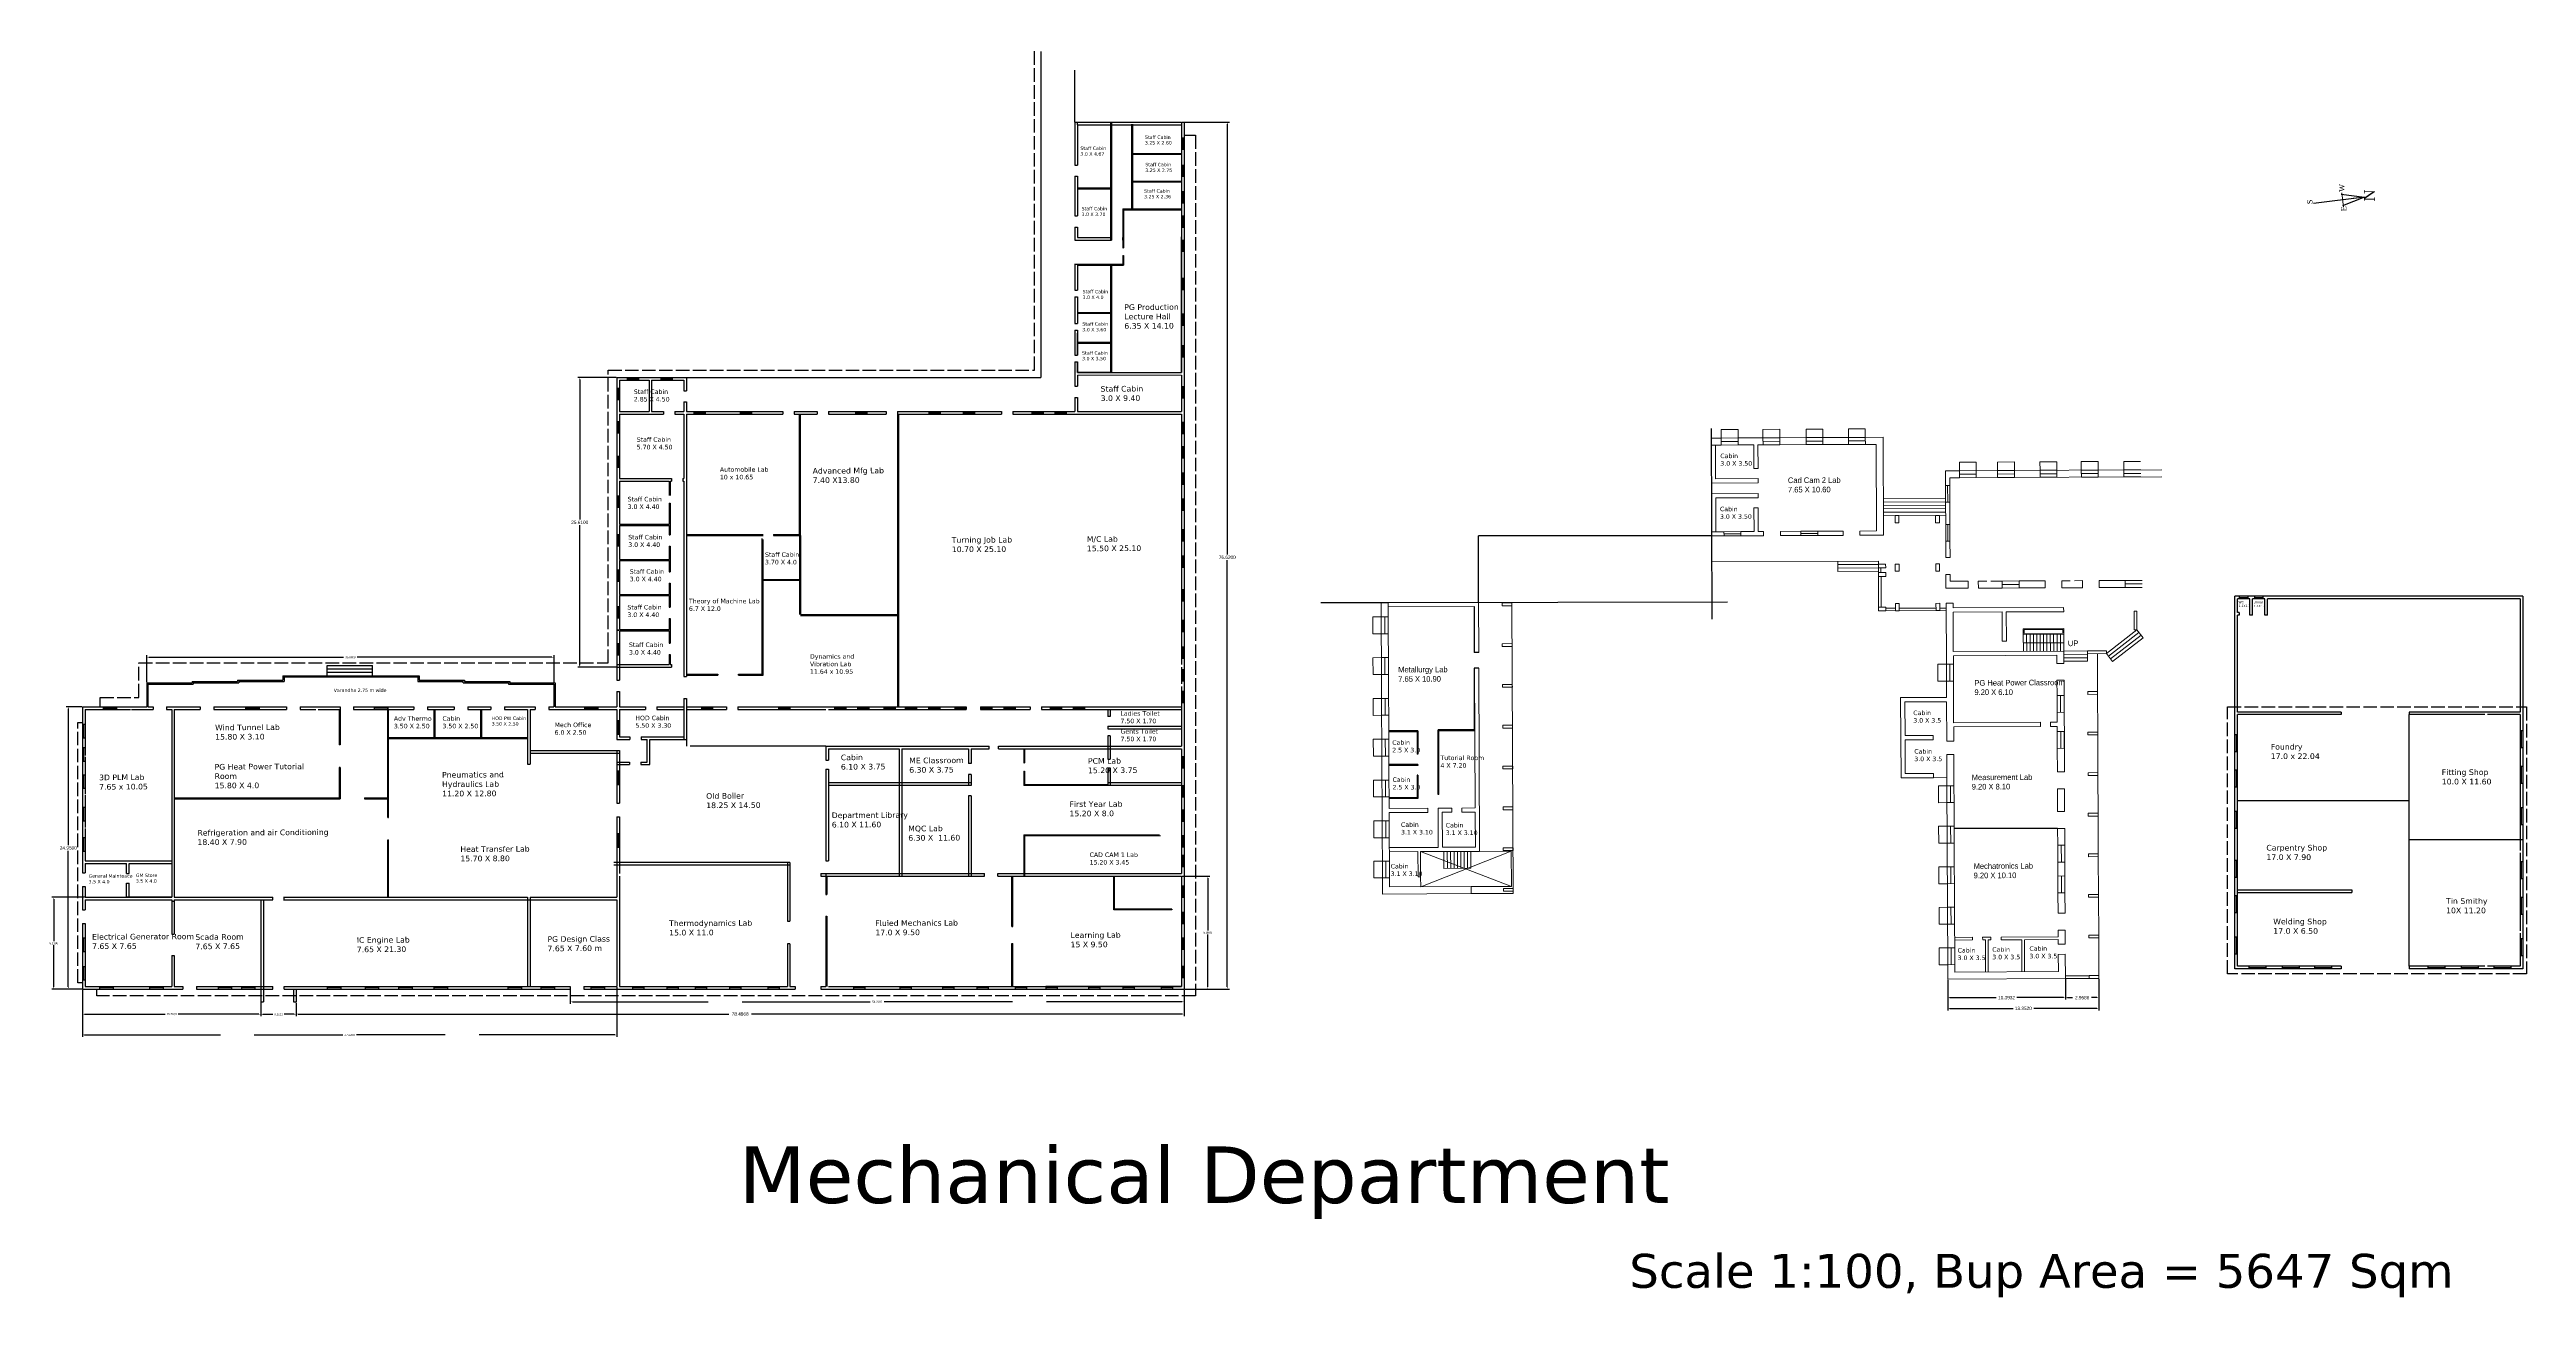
# Model space of a CAD drawing. Header units: inches. Extents: x 28 to 247, y -12 to 98.
import ezdxf

# ---------------------------------------------------------------- set-up
doc = ezdxf.new("R2010")
doc.units = ezdxf.units.IN
doc.header["$MEASUREMENT"] = 0
doc.linetypes.add('ACAD_ISO02W100', pattern=[15, 12, -3])
doc.layers.add('WALL', color=7, linetype='Continuous', lineweight=30)
doc.layers.add('window', color=7, linetype='Continuous', lineweight=13)
doc.styles.add('LGL', font='')
doc.styles.add('PRASAD', font='arial.ttf')
doc.styles.get('LGL').set_extended_font_data('LithographLight')
doc.dimstyles.get("Standard").update_dxf_attribs({"dimtxt": 0.18, "dimasz": 0.18, "dimexe": 0.18, "dimexo": 0.0625, "dimgap": 0.09, "dimtad": 0, "dimtih": 1, "dimtoh": 1, "dimdec": 4, "dimzin": 0, "dimdsep": 46, "dimtxsty": 'Standard', "dimcen": 0.09, "dimadec": 0, "dimazin": 0, "dimtfac": 1, "dimtdec": 4, "dimtofl": 0, "dimtmove": 0, "dimatfit": 3, "dimfxl": 1, "dimtolj": 1, "dimtzin": 0, "dimarcsym": 0})

# ---------------------------------------------------------------- blocks, each defined once
blk = doc.blocks.new('*D7')
at = {"color": 0, "lineweight": -2, "transparency": 16777216}
for p, q in [((31.27, 40.2), (29.9, 40.2)), ((30.08, 40.02), (30.08, 27.96)), ((30.08, 15.43), (30.08, 27.48)), ((31.27, 15.25), (29.9, 15.25))]:
    blk.add_line(p, q, dxfattribs=at)
at = {"color": 0, "transparency": 16777216}
for points in [[(30.05, 40.02), (30.11, 40.02), (30.08, 40.2)], [(30.05, 15.43), (30.11, 15.43), (30.08, 15.25)]]:
    blk.add_solid(points, dxfattribs=at)
at = {"layer": 'Defpoints', "color": 0, "transparency": 16777216}
for p in [(31.34, 40.2), (30.08, 15.25), (31.34, 15.25)]:
    blk.add_point(p, dxfattribs=at)
at = {"color": 0, "transparency": 16777216, "insert": (30.08, 27.72), "char_height": 0.3, "attachment_point": 5}
blk.add_mtext('\\A1;24.9500', dxfattribs=at)
blk = doc.blocks.new('*D8')
at = {"color": 0, "linetype": 'ACAD_ISO02W100', "lineweight": -2, "transparency": 16777216}
for p, q in [((31.34, 15.18), (31.34, 12.85)), ((47.1, 15.18), (47.1, 12.85)), ((31.52, 13.03), (38.65, 13.03)), ((46.92, 13.03), (39.79, 13.03))]:
    blk.add_line(p, q, dxfattribs=at)
at = {"color": 0, "linetype": 'ACAD_ISO02W100', "transparency": 16777216}
for points in [[(31.52, 13.06), (31.52, 13), (31.34, 13.03)], [(46.92, 13.06), (46.92, 13), (47.1, 13.03)]]:
    blk.add_solid(points, dxfattribs=at)
at = {"layer": 'Defpoints', "color": 0, "linetype": 'ACAD_ISO02W100', "transparency": 16777216}
for p in [(31.34, 15.25), (47.1, 15.25), (47.1, 13.03)]:
    blk.add_point(p, dxfattribs=at)
at = {"color": 0, "linetype": 'ACAD_ISO02W100', "transparency": 16777216, "insert": (39.22, 13.03), "char_height": 0.18, "attachment_point": 5}
blk.add_mtext('\\A1;15.7600', dxfattribs=at)
blk = doc.blocks.new('*D9')
at = {"color": 0, "linetype": 'ACAD_ISO02W100', "lineweight": -2, "transparency": 16777216}
for p, q in [((47.1, 14.04), (47.1, 12.84)), ((50.22, 14.04), (50.22, 12.84)), ((47.28, 13.02), (48.15, 13.02)), ((50.04, 13.02), (49.17, 13.02))]:
    blk.add_line(p, q, dxfattribs=at)
at = {"color": 0, "linetype": 'ACAD_ISO02W100', "transparency": 16777216}
for points in [[(47.28, 13.05), (47.28, 12.99), (47.1, 13.02)], [(50.04, 13.05), (50.04, 12.99), (50.22, 13.02)]]:
    blk.add_solid(points, dxfattribs=at)
at = {"layer": 'Defpoints', "color": 0, "linetype": 'ACAD_ISO02W100', "transparency": 16777216}
for p in [(47.1, 14.11), (50.22, 14.11), (50.22, 13.02)]:
    blk.add_point(p, dxfattribs=at)
at = {"color": 0, "linetype": 'ACAD_ISO02W100', "transparency": 16777216, "insert": (48.66, 13.02), "char_height": 0.18, "attachment_point": 5}
blk.add_mtext('\\A1;3.1232', dxfattribs=at)
blk = doc.blocks.new('*D10')
at = {"color": 0, "lineweight": -2, "transparency": 16777216}
for p, q in [((50.22, 14.04), (50.22, 12.86)), ((128.71, 15.18), (128.71, 12.86)), ((50.4, 13.04), (88.47, 13.04)), ((128.53, 13.04), (90.45, 13.04))]:
    blk.add_line(p, q, dxfattribs=at)
at = {"color": 0, "transparency": 16777216}
for points in [[(50.4, 13.07), (50.4, 13.01), (50.22, 13.04)], [(128.53, 13.07), (128.53, 13.01), (128.71, 13.04)]]:
    blk.add_solid(points, dxfattribs=at)
at = {"layer": 'Defpoints', "color": 0, "transparency": 16777216}
for p in [(50.22, 14.11), (128.71, 15.25), (128.71, 13.04)]:
    blk.add_point(p, dxfattribs=at)
at = {"color": 0, "transparency": 16777216, "insert": (89.46, 13.04), "char_height": 0.3, "attachment_point": 5}
blk.add_mtext('\\A1;78.4868', dxfattribs=at)
blk = doc.blocks.new('*D12')
at = {"color": 0, "lineweight": -2, "transparency": 16777216}
for p, q in [((37.02, 42.38), (37.02, 44.76)), ((37.2, 44.58), (54.41, 44.58)), ((72.83, 44.58), (55.61, 44.58)), ((73.01, 42.26), (73.01, 44.76))]:
    blk.add_line(p, q, dxfattribs=at)
at = {"color": 0, "transparency": 16777216}
for points in [[(37.2, 44.61), (37.2, 44.55), (37.02, 44.58)], [(72.83, 44.61), (72.83, 44.55), (73.01, 44.58)]]:
    blk.add_solid(points, dxfattribs=at)
at = {"layer": 'Defpoints', "color": 0, "transparency": 16777216}
for p in [(73.01, 44.58), (37.02, 42.32), (73.01, 42.2)]:
    blk.add_point(p, dxfattribs=at)
at = {"color": 0, "transparency": 16777216, "insert": (55.01, 44.58), "char_height": 0.18, "attachment_point": 5}
blk.add_mtext('\\A1;35.9900', dxfattribs=at)
blk = doc.blocks.new('*D13')
at = {"color": 0, "lineweight": -2, "transparency": 16777216}
for p, q in [((78.49, 69.31), (75.1, 69.31)), ((75.28, 69.13), (75.28, 56.74)), ((75.28, 43.88), (75.28, 56.26)), ((78.49, 43.7), (75.1, 43.7))]:
    blk.add_line(p, q, dxfattribs=at)
at = {"color": 0, "transparency": 16777216}
for points in [[(75.25, 69.13), (75.31, 69.13), (75.28, 69.31)], [(75.25, 43.88), (75.31, 43.88), (75.28, 43.7)]]:
    blk.add_solid(points, dxfattribs=at)
at = {"layer": 'Defpoints', "color": 0, "transparency": 16777216}
for p in [(75.28, 69.31), (78.56, 69.31), (78.56, 43.7)]:
    blk.add_point(p, dxfattribs=at)
at = {"color": 0, "transparency": 16777216, "insert": (75.28, 56.5), "char_height": 0.3, "attachment_point": 5}
blk.add_mtext('\\A1;25.6100', dxfattribs=at)
blk = doc.blocks.new('*D17')
at = {"color": 0, "lineweight": -2, "transparency": 16777216}
for p, q in [((128.54, 91.87), (132.7, 91.87)), ((132.52, 91.69), (132.52, 53.65)), ((132.52, 15.43), (132.52, 53.17)), ((128.77, 15.25), (132.7, 15.25))]:
    blk.add_line(p, q, dxfattribs=at)
at = {"color": 0, "transparency": 16777216}
for points in [[(132.49, 91.69), (132.55, 91.69), (132.52, 91.87)], [(132.49, 15.43), (132.55, 15.43), (132.52, 15.25)]]:
    blk.add_solid(points, dxfattribs=at)
at = {"layer": 'Defpoints', "color": 0, "transparency": 16777216}
for p in [(128.48, 91.87), (128.71, 15.25), (132.52, 15.25)]:
    blk.add_point(p, dxfattribs=at)
at = {"color": 0, "transparency": 16777216, "insert": (132.52, 53.41), "char_height": 0.3, "attachment_point": 5}
blk.add_mtext('\\A1;76.6200', dxfattribs=at)
blk = doc.blocks.new('*D20')
at = {"color": 0, "lineweight": -2, "transparency": 16777216}
for p, q in [((206.6, 15.94), (206.6, 14.31)), ((209.56, 15.96), (209.56, 14.31)), ((206.78, 14.49), (207.24, 14.49)), ((209.38, 14.49), (208.92, 14.49))]:
    blk.add_line(p, q, dxfattribs=at)
at = {"color": 0, "transparency": 16777216}
for points in [[(206.78, 14.52), (206.78, 14.46), (206.6, 14.49)], [(209.38, 14.52), (209.38, 14.46), (209.56, 14.49)]]:
    blk.add_solid(points, dxfattribs=at)
at = {"layer": 'Defpoints', "color": 0, "transparency": 16777216}
for p in [(206.6, 16), (209.56, 16.02), (206.6, 14.49)]:
    blk.add_point(p, dxfattribs=at)
at = {"color": 0, "transparency": 16777216, "insert": (208.08, 14.49), "char_height": 0.3, "attachment_point": 5}
blk.add_mtext('\\A1;2.9588', dxfattribs=at)
blk = doc.blocks.new('*D21')
at = {"color": 0, "lineweight": -2, "transparency": 16777216}
for p, q in [((196.21, 16.06), (196.21, 14.31)), ((206.6, 16.11), (206.6, 14.31)), ((196.39, 14.49), (200.49, 14.49)), ((206.42, 14.49), (202.32, 14.49))]:
    blk.add_line(p, q, dxfattribs=at)
at = {"color": 0, "transparency": 16777216}
for points in [[(196.39, 14.52), (196.39, 14.46), (196.21, 14.49)], [(206.42, 14.52), (206.42, 14.46), (206.6, 14.49)]]:
    blk.add_solid(points, dxfattribs=at)
at = {"layer": 'Defpoints', "color": 0, "transparency": 16777216}
for p in [(196.21, 16.12), (206.6, 16.17), (206.6, 14.49)]:
    blk.add_point(p, dxfattribs=at)
at = {"color": 0, "transparency": 16777216, "insert": (201.4, 14.49), "char_height": 0.3, "attachment_point": 5}
blk.add_mtext('\\A1;10.3932', dxfattribs=at)
blk = doc.blocks.new('*D22')
at = {"color": 0, "lineweight": -2, "transparency": 16777216}
for p, q in [((196.21, 16.06), (196.21, 13.36)), ((209.56, 16.12), (209.56, 13.36)), ((196.39, 13.54), (201.97, 13.54)), ((209.38, 13.54), (203.8, 13.54))]:
    blk.add_line(p, q, dxfattribs=at)
at = {"color": 0, "transparency": 16777216}
for points in [[(196.39, 13.57), (196.39, 13.51), (196.21, 13.54)], [(209.38, 13.57), (209.38, 13.51), (209.56, 13.54)]]:
    blk.add_solid(points, dxfattribs=at)
at = {"layer": 'Defpoints', "color": 0, "transparency": 16777216}
for p in [(196.21, 16.12), (209.56, 16.19), (209.56, 13.54)]:
    blk.add_point(p, dxfattribs=at)
at = {"color": 0, "transparency": 16777216, "insert": (202.88, 13.54), "char_height": 0.3, "attachment_point": 5}
blk.add_mtext('\\A1;13.3520', dxfattribs=at)
blk = doc.blocks.new('*D27')
at = {"color": 0, "linetype": 'ACAD_ISO02W100', "lineweight": -2, "transparency": 16777216}
for p, q in [((74.45, 15.41), (74.45, 13.94)), ((74.63, 14.12), (100.96, 14.12)), ((128.53, 14.12), (102.19, 14.12)), ((128.71, 15.18), (128.71, 13.94))]:
    blk.add_line(p, q, dxfattribs=at)
at = {"color": 0, "linetype": 'ACAD_ISO02W100', "transparency": 16777216}
for points in [[(74.63, 14.15), (74.63, 14.09), (74.45, 14.12)], [(128.53, 14.15), (128.53, 14.09), (128.71, 14.12)]]:
    blk.add_solid(points, dxfattribs=at)
at = {"layer": 'Defpoints', "color": 0, "linetype": 'ACAD_ISO02W100', "transparency": 16777216}
for p in [(74.45, 15.48), (128.71, 15.25), (128.71, 14.12)]:
    blk.add_point(p, dxfattribs=at)
at = {"color": 0, "linetype": 'ACAD_ISO02W100', "transparency": 16777216, "insert": (101.58, 14.12), "char_height": 0.18, "attachment_point": 5}
blk.add_mtext('\\A1;54.2602', dxfattribs=at)
blk = doc.blocks.new('*D28')
at = {"color": 0, "linetype": 'ACAD_ISO02W100', "lineweight": -2, "transparency": 16777216}
for p, q in [((128.54, 25.24), (130.98, 25.24)), ((130.8, 25.06), (130.8, 20.42)), ((130.8, 15.43), (130.8, 20.06)), ((128.77, 15.25), (130.98, 15.25))]:
    blk.add_line(p, q, dxfattribs=at)
at = {"color": 0, "linetype": 'ACAD_ISO02W100', "transparency": 16777216}
for points in [[(130.77, 25.06), (130.83, 25.06), (130.8, 25.24)], [(130.77, 15.43), (130.83, 15.43), (130.8, 15.25)]]:
    blk.add_solid(points, dxfattribs=at)
at = {"layer": 'Defpoints', "color": 0, "linetype": 'ACAD_ISO02W100', "transparency": 16777216}
for p in [(128.48, 25.24), (128.71, 15.25), (130.8, 15.25)]:
    blk.add_point(p, dxfattribs=at)
at = {"color": 0, "linetype": 'ACAD_ISO02W100', "transparency": 16777216, "insert": (130.8, 20.24), "char_height": 0.18, "attachment_point": 5}
blk.add_mtext('\\A1;9.9900', dxfattribs=at)
blk = doc.blocks.new('*D29')
at = {"color": 0, "linetype": 'ACAD_ISO02W100', "lineweight": -2, "transparency": 16777216}
for p, q in [((31.5, 23.36), (28.61, 23.36)), ((28.79, 23.18), (28.79, 19.48)), ((28.79, 15.43), (28.79, 19.12)), ((31.27, 15.25), (28.61, 15.25))]:
    blk.add_line(p, q, dxfattribs=at)
at = {"color": 0, "linetype": 'ACAD_ISO02W100', "transparency": 16777216}
for points in [[(28.76, 23.18), (28.82, 23.18), (28.79, 23.36)], [(28.76, 15.43), (28.82, 15.43), (28.79, 15.25)]]:
    blk.add_solid(points, dxfattribs=at)
at = {"layer": 'Defpoints', "color": 0, "linetype": 'ACAD_ISO02W100', "transparency": 16777216}
for p in [(31.57, 23.36), (28.79, 15.25), (31.34, 15.25)]:
    blk.add_point(p, dxfattribs=at)
at = {"color": 0, "linetype": 'ACAD_ISO02W100', "transparency": 16777216, "insert": (28.79, 19.3), "char_height": 0.18, "attachment_point": 5}
blk.add_mtext('\\A1;8.1100', dxfattribs=at)
blk = doc.blocks.new('*D30')
at = {"color": 0, "linetype": 'ACAD_ISO02W100', "lineweight": -2, "transparency": 16777216}
for p, q in [((78.56, 15.41), (78.56, 11.01)), ((31.34, 15.18), (31.34, 11.01)), ((31.52, 11.19), (54.35, 11.19)), ((78.38, 11.19), (55.55, 11.19))]:
    blk.add_line(p, q, dxfattribs=at)
at = {"color": 0, "linetype": 'ACAD_ISO02W100', "transparency": 16777216}
for points in [[(31.52, 11.22), (31.52, 11.16), (31.34, 11.19)], [(78.38, 11.22), (78.38, 11.16), (78.56, 11.19)]]:
    blk.add_solid(points, dxfattribs=at)
at = {"layer": 'Defpoints', "color": 0, "linetype": 'ACAD_ISO02W100', "transparency": 16777216}
for p in [(78.56, 15.48), (31.34, 15.25), (31.34, 11.19)]:
    blk.add_point(p, dxfattribs=at)
at = {"color": 0, "linetype": 'ACAD_ISO02W100', "transparency": 16777216, "insert": (54.95, 11.19), "char_height": 0.18, "attachment_point": 5}
blk.add_mtext('\\A1;47.2200', dxfattribs=at)

msp = doc.modelspace()

# ---------------------------------------------------------------- linework, layer by layer
at = {"linetype": 'ACAD_ISO02W100', "ltscale": 0.1}
for p, q in [((115.47447, 69.94782), (115.47447, 98.29465)), ((129.71566, 90.71676), (129.71566, 14.64609)), ((77.7897, 44.07134), (77.7897, 69.94782)), ((77.7897, 69.94782), (115.47447, 69.94782)), ((36.31328, 41.02577), (36.31328, 44.07134)), ((36.31328, 44.07134), (77.7897, 44.07134)), ((32.90163, 40.19496), (32.90163, 41.02577)), ((32.90163, 41.02577), (36.31328, 41.02577)), ((220.93798, 16.60611), (220.93798, 40.18456)), ((220.93798, 40.18456), (247.35159, 40.18456)), ((247.35159, 40.18456), (247.35159, 16.60611)), ((30.92852, 15.79229), (30.92852, 38.82126)), ((30.92852, 38.82126), (31.33826, 38.82126)), ((31.33565, 15.79229), (30.92852, 15.79229)), ((247.35159, 16.60611), (220.93798, 16.60611)), ((32.60513, 14.64609), (32.60513, 15.24693)), ((129.71566, 14.64609), (32.60513, 14.64609))]:
    msp.add_line(p, q, dxfattribs=at)
for p, q in [((116.04634, 98.125), (116.04634, 69.30658)), ((119.04634, 91.86658), (119.04634, 89.48827)), ((119.27634, 91.63658), (119.27634, 89.48827)), ((122.20134, 91.86658), (122.20134, 81.45742)), ((122.27634, 91.86658), (122.27634, 81.45742)), ((128.47634, 91.86658), (128.47634, 69.73658)), ((128.47634, 90.48827), (128.70634, 90.48827)), ((128.59586, 90.48827), (128.59586, 89.48827)), ((128.70634, 91.86658), (128.70634, 15.24658)), ((119.04634, 89.48827), (119.04634, 88.08717)), ((119.04634, 88.08717), (119.27634, 88.08717)), ((119.27634, 89.48827), (119.27634, 88.08717)), ((124.05872, 89.11242), (128.47634, 89.11242)), ((124.05872, 89.03742), (128.47634, 89.03742)), ((128.47634, 89.48827), (128.70634, 89.48827)), ((128.47634, 88.08717), (128.70634, 88.08717)), ((128.59586, 88.08717), (128.59586, 87.08717)), ((119.04634, 87.08717), (119.27634, 87.08717)), ((119.04634, 87.08717), (119.04634, 84.73921)), ((119.27634, 87.08717), (119.27634, 84.73921)), ((119.27634, 86.06131), (122.20134, 86.06131)), ((119.27634, 85.98631), (122.20134, 85.98631)), ((124.05872, 86.66242), (128.47634, 86.66242)), ((124.05872, 86.58742), (128.47634, 86.58742)), ((128.47634, 87.08717), (128.70634, 87.08717)), ((128.47634, 85.73921), (128.70634, 85.73921)), ((128.59586, 85.73921), (128.59586, 84.73921)), ((119.04634, 84.73921), (119.04634, 83.60551)), ((119.04634, 83.60551), (119.27634, 83.60551)), ((119.27634, 84.73921), (119.27634, 83.60551)), ((123.27634, 84.21242), (123.27634, 80.77965)), ((123.27634, 84.21242), (128.47634, 84.21242)), ((123.27634, 84.13742), (128.47634, 84.13742)), ((123.35134, 84.21242), (123.35134, 80.77965)), ((128.47634, 84.73921), (128.70634, 84.73921)), ((128.47634, 83.60551), (128.70634, 83.60551)), ((128.59586, 83.60551), (128.59586, 82.60551)), ((119.04634, 82.60551), (119.27634, 82.60551)), ((119.04634, 82.60551), (119.04634, 81.45742)), ((119.04634, 81.45742), (121.68685, 81.45742)), ((119.27634, 82.60551), (119.27634, 81.68742)), ((119.27634, 81.68742), (121.68685, 81.68742)), ((121.68685, 81.68742), (122.27634, 81.68742)), ((121.68685, 81.45742), (122.27634, 81.45742)), ((128.47634, 82.60551), (128.70634, 82.60551)), ((128.47634, 81.45742), (128.70634, 81.45742)), ((128.59586, 81.45742), (128.59586, 80.45742)), ((119.04634, 79.31072), (119.04634, 77.03656)), ((119.27634, 79.31072), (119.27634, 77.03656)), ((122.20134, 79.23572), (122.20134, 69.73658)), ((122.27634, 79.23572), (122.27634, 69.73658)), ((123.27634, 80.10216), (123.27634, 79.23572)), ((123.35134, 80.10216), (123.35134, 79.31072)), ((128.47634, 80.45742), (128.70634, 80.45742)), ((128.47634, 78.08787), (128.70634, 78.08787)), ((128.47634, 77.08787), (128.70634, 77.08787)), ((128.59586, 78.08787), (128.59586, 77.08787)), ((119.04634, 76.44799), (119.04634, 74.93397)), ((119.04634, 74.93397), (119.04634, 74.08069)), ((119.27634, 76.44799), (119.27634, 74.93397)), ((119.27634, 74.93397), (119.27634, 74.08069)), ((128.47634, 74.93397), (128.70634, 74.93397)), ((128.59586, 74.93397), (128.59586, 73.93397)), ((119.04634, 73.49212), (119.04634, 71.27288)), ((119.27634, 73.49212), (119.27634, 71.27288)), ((128.47634, 73.93397), (128.70634, 73.93397)), ((119.04634, 70.68431), (119.04634, 68.52795)), ((119.27634, 70.68431), (119.27634, 69.73658)), ((128.47634, 72.12824), (128.70634, 72.12824)), ((128.47634, 71.12824), (128.70634, 71.12824)), ((128.59586, 72.12824), (128.59586, 71.12824)), ((78.55634, 69.30658), (78.55634, 42.55112)), ((78.55634, 69.30658), (116.04634, 69.30658)), ((78.55634, 68.37192), (78.78634, 68.37192)), ((78.67348, 68.37192), (78.67348, 67.37192)), ((78.78634, 69.07658), (78.78634, 66.30658)), ((78.78634, 69.07658), (81.40634, 69.07658)), ((79.48699, 69.30658), (79.48699, 69.07658)), ((79.48699, 69.19042), (80.48699, 69.19042)), ((80.48699, 69.30658), (80.48699, 69.07658)), ((81.40634, 69.07658), (81.40634, 66.30658)), ((81.63634, 69.07658), (81.63634, 66.30658)), ((81.63634, 69.07658), (84.48634, 69.07658)), ((82.43982, 69.30658), (82.43982, 69.07658)), ((82.43982, 69.19042), (83.43982, 69.19042)), ((83.43982, 69.30658), (83.43982, 69.07658)), ((84.48634, 69.07658), (84.48634, 68.14029)), ((84.48634, 68.14029), (84.71634, 68.14029)), ((84.71634, 69.30658), (84.71634, 68.14029)), ((119.04634, 68.52795), (119.27634, 68.52795)), ((119.27634, 69.73658), (128.47634, 69.73658)), ((119.27634, 69.50658), (119.27634, 68.52795)), ((128.47634, 69.50658), (128.47634, 66.30658)), ((128.47634, 68.50213), (128.70634, 68.50213)), ((128.59586, 68.50213), (128.59586, 67.50213)), ((78.55634, 67.37192), (78.78634, 67.37192)), ((78.78634, 66.30658), (81.40634, 66.30658)), ((78.78634, 66.07658), (82.68671, 66.07658)), ((78.78634, 66.07658), (78.78634, 60.37658)), ((81.63634, 66.30658), (82.68671, 66.30658)), ((82.68671, 66.30658), (82.68671, 66.07658)), ((83.68671, 66.30658), (83.68671, 66.07658)), ((83.68671, 66.30658), (84.48634, 66.30658)), ((83.68671, 66.07658), (84.48634, 66.07658)), ((84.48634, 67.14029), (84.71634, 67.14029)), ((84.48634, 67.14029), (84.48634, 66.30658)), ((84.48634, 66.07658), (84.48634, 60.37658)), ((84.71634, 67.14029), (84.71634, 66.30658)), ((84.71634, 66.30658), (93.23429, 66.30658)), ((84.71634, 66.07658), (93.23429, 66.07658)), ((84.71634, 66.07658), (84.71634, 43.69658)), ((85.36563, 66.30658), (85.36563, 66.07658)), ((85.36563, 66.18809), (86.36563, 66.18809)), ((86.36563, 66.30658), (86.36563, 66.07658)), ((89.45388, 66.30658), (89.45388, 66.07658)), ((89.45388, 66.18809), (90.45388, 66.18809)), ((90.45388, 66.30658), (90.45388, 66.07658)), ((93.23429, 66.30658), (93.23429, 66.07658)), ((94.23429, 66.30658), (94.23429, 66.07658)), ((94.23429, 66.30658), (96.27477, 66.30658)), ((94.23429, 66.07658), (96.27477, 66.07658)), ((96.27477, 66.30658), (96.27477, 66.07658)), ((97.27477, 66.30658), (97.27477, 66.07658)), ((97.27477, 66.30658), (102.36376, 66.30658)), ((97.27477, 66.07658), (102.36376, 66.07658)), ((99.6539, 66.30658), (99.6539, 66.07658)), ((99.6539, 66.18809), (100.6539, 66.18809)), ((100.6539, 66.30658), (100.6539, 66.07658)), ((102.36376, 66.30658), (102.36376, 66.07658)), ((103.36376, 66.30658), (103.36376, 66.07658)), ((103.36376, 66.30658), (112.56378, 66.30658)), ((103.36376, 66.07658), (112.56378, 66.07658)), ((103.37957, 66.07658), (103.37957, 40.19658)), ((103.45457, 66.07658), (103.45457, 40.19658)), ((106.14417, 66.30658), (106.14417, 66.07658)), ((106.14417, 66.18809), (107.14417, 66.18809)), ((107.14417, 66.30658), (107.14417, 66.07658)), ((109.18465, 66.30658), (109.18465, 66.07658)), ((109.18465, 66.18809), (110.18465, 66.18809)), ((110.18465, 66.30658), (110.18465, 66.07658)), ((112.56378, 66.30658), (112.56378, 66.07658)), ((113.56378, 66.30658), (113.56378, 66.07658)), ((113.56378, 66.30658), (119.04634, 66.30658)), ((113.56378, 66.07658), (128.47634, 66.07658)), ((115.25166, 66.30658), (115.25166, 66.07658)), ((115.25166, 66.18809), (116.25166, 66.18809)), ((116.04634, 66.30658), (116.04634, 66.07658)), ((116.25166, 66.30658), (116.25166, 66.07658)), ((117.27011, 66.30658), (117.27011, 66.07658)), ((117.27011, 66.18809), (118.27011, 66.18809)), ((118.27011, 66.30658), (118.27011, 66.07658)), ((119.04634, 67.52795), (119.27634, 67.52795)), ((119.04634, 67.52795), (119.04634, 66.30658)), ((119.27634, 67.52795), (119.27634, 66.30658)), ((119.27634, 66.30658), (128.47634, 66.30658)), ((128.47634, 67.50213), (128.70634, 67.50213)), ((128.47634, 66.07658), (128.47634, 43.92658)), ((78.55634, 65.42222), (78.78634, 65.42222)), ((78.55634, 64.42222), (78.78634, 64.42222)), ((78.67348, 65.42222), (78.67348, 64.42222)), ((128.47634, 65.36841), (128.70634, 65.36841)), ((128.47634, 64.36841), (128.70634, 64.36841)), ((128.59586, 65.36841), (128.59586, 64.36841)), ((175.29251, 64.79371), (175.34051, 47.9566)), ((78.55634, 62.36603), (78.78634, 62.36603)), ((78.55634, 61.36603), (78.78634, 61.36603)), ((78.67348, 62.36603), (78.67348, 61.36603)), ((128.47634, 63.21645), (128.70634, 63.21645)), ((128.47634, 62.21645), (128.70634, 62.21645)), ((128.59586, 63.21645), (128.59586, 62.21645)), ((78.78634, 60.37658), (83.38966, 60.37658)), ((78.78634, 60.14658), (83.18634, 60.14658)), ((78.78634, 60.14658), (78.78634, 56.32658)), ((83.18634, 60.14658), (83.18634, 58.88809)), ((83.18634, 59.19839), (83.28634, 59.19839)), ((83.28634, 60.14658), (83.28634, 58.88809)), ((83.28634, 60.14658), (83.38966, 60.14658)), ((83.38966, 60.37658), (83.38966, 60.14658)), ((84.38966, 60.37658), (84.38966, 60.14658)), ((84.38966, 60.37658), (84.48634, 60.37658)), ((84.38966, 60.14658), (84.48634, 60.14658)), ((84.48634, 60.14658), (84.48634, 43.69658)), ((128.47634, 60.87292), (128.70634, 60.87292)), ((128.47634, 59.87292), (128.70634, 59.87292)), ((128.59586, 60.87292), (128.59586, 59.87292)), ((78.55634, 58.85745), (78.78634, 58.85745)), ((78.55634, 57.85745), (78.78634, 57.85745)), ((78.67348, 58.85745), (78.67348, 57.85745)), ((83.18634, 58.19839), (83.28634, 58.19839)), ((83.18634, 58.19839), (83.18634, 56.32658)), ((83.28634, 58.19839), (83.28634, 55.39945)), ((128.47634, 58.57633), (128.70634, 58.57633)), ((128.47634, 57.57633), (128.70634, 57.57633)), ((128.59586, 58.57633), (128.59586, 57.57633)), ((78.55634, 55.42463), (78.78634, 55.42463)), ((78.67348, 55.42463), (78.67348, 54.42463)), ((78.78634, 56.32658), (83.18634, 56.32658)), ((78.78634, 56.22658), (83.18634, 56.22658)), ((78.78634, 56.22658), (78.78634, 53.22658)), ((83.18634, 56.22658), (83.18634, 55.39945)), ((83.18634, 55.39945), (83.28634, 55.39945)), ((128.47634, 55.87092), (128.70634, 55.87092)), ((128.47634, 54.87092), (128.70634, 54.87092)), ((128.59586, 55.87092), (128.59586, 54.87092)), ((175.31958, 55.29789), (154.72007, 55.29789)), ((154.72007, 49.40916), (154.72007, 55.29789)), ((78.55634, 54.42463), (78.78634, 54.42463)), ((78.78634, 53.22658), (83.18634, 53.22658)), ((78.78634, 53.12658), (83.18634, 53.12658)), ((78.78634, 53.12658), (78.78634, 50.12658)), ((83.18634, 54.39945), (83.28634, 54.39945)), ((83.18634, 54.39945), (83.18634, 53.22658)), ((83.18634, 53.12658), (83.18634, 52.11697)), ((83.28634, 54.39945), (83.28634, 52.11697)), ((128.47634, 53.5274), (128.70634, 53.5274)), ((128.59586, 53.5274), (128.59586, 52.5274)), ((78.55634, 52.30785), (78.78634, 52.30785)), ((78.55634, 51.30785), (78.78634, 51.30785)), ((78.67348, 52.30785), (78.67348, 51.30785)), ((83.18634, 52.11697), (83.28634, 52.11697)), ((83.18634, 51.12155), (83.18634, 50.12658)), ((83.18634, 51.11697), (83.28634, 51.11697)), ((83.28634, 51.12155), (83.28634, 49.00858)), ((128.47634, 52.5274), (128.70634, 52.5274)), ((128.47634, 50.55714), (128.70634, 50.55714)), ((128.59586, 50.55714), (128.59586, 49.55714)), ((78.55634, 49.06695), (78.78634, 49.06695)), ((78.67348, 49.06695), (78.67348, 48.06695)), ((78.78634, 50.12658), (83.18634, 50.12658)), ((78.78634, 50.02658), (83.18634, 50.02658)), ((78.78634, 50.02658), (78.78634, 47.02658)), ((83.18634, 50.02658), (83.18634, 49.00858)), ((83.18634, 49.00858), (83.28634, 49.00858)), ((128.47634, 49.55714), (128.70634, 49.55714)), ((176.72019, 49.44673), (146.73861, 49.39552)), ((221.57767, 17.04495), (221.57767, 49.96495)), ((247.03767, 49.96495), (221.57767, 49.96495)), ((221.80767, 48.53495), (221.80767, 49.73495)), ((222.90767, 49.73495), (221.80767, 49.73495)), ((221.96039, 48.53495), (221.80767, 48.53495)), ((221.80767, 39.73495), (221.80767, 48.30495)), ((221.96039, 48.30495), (221.80767, 48.30495)), ((221.96039, 48.53495), (221.96039, 48.30495)), ((221.96795, 49.96495), (221.96795, 49.73495)), ((221.96795, 49.84876), (222.71795, 49.84876)), ((222.71795, 49.96495), (222.71795, 49.73495)), ((222.90767, 48.30495), (222.90767, 49.73495)), ((223.13767, 48.30495), (222.90767, 48.30495)), ((223.13767, 48.30495), (223.13767, 49.73495)), ((224.23767, 49.73495), (223.13767, 49.73495)), ((223.31317, 49.96495), (223.31317, 49.73495)), ((223.31317, 49.84876), (224.06317, 49.84876)), ((224.06317, 49.96495), (224.06317, 49.73495)), ((224.23767, 48.30495), (224.23767, 49.73495)), ((224.46767, 48.30495), (224.23767, 48.30495)), ((224.46767, 48.30495), (224.46767, 49.73495)), ((246.80767, 49.73495), (224.46767, 49.73495)), ((246.80767, 49.73495), (246.80767, 39.73495)), ((247.03767, 49.96495), (247.03767, 17.04495)), ((78.55634, 48.06695), (78.78634, 48.06695)), ((78.67348, 47.02658), (78.67348, 46.92658)), ((78.78634, 47.02658), (83.18634, 47.02658)), ((78.78634, 46.92658), (83.18634, 46.92658)), ((78.78634, 46.92658), (78.78634, 42.55112)), ((83.18634, 48.00858), (83.28634, 48.00858)), ((83.18634, 48.00858), (83.18634, 47.02658)), ((83.18634, 46.92658), (83.18634, 45.81176)), ((83.28634, 48.00858), (83.28634, 45.81176)), ((128.47634, 47.85174), (128.70634, 47.85174)), ((128.47634, 46.85174), (128.70634, 46.85174)), ((128.59586, 47.85174), (128.59586, 46.85174)), ((52.96761, 43.84658), (55.06134, 43.84658)), ((52.96761, 42.94658), (52.96761, 43.84658)), ((55.06134, 43.84658), (56.96761, 43.84658)), ((56.96761, 42.94658), (56.96761, 43.84658)), ((78.55634, 45.78953), (78.78634, 45.78953)), ((78.55634, 44.78953), (78.78634, 44.78953)), ((78.55634, 43.92658), (83.18634, 43.92658)), ((78.67348, 45.78953), (78.67348, 44.78953)), ((83.18634, 45.81176), (83.28634, 45.81176)), ((83.18634, 44.81176), (83.28634, 44.81176)), ((83.18634, 44.81176), (83.18634, 43.92658)), ((83.28634, 44.81176), (83.28634, 43.92658)), ((83.28634, 43.92658), (83.39147, 43.92658)), ((83.39147, 43.92658), (83.39147, 43.69658)), ((128.47634, 45.50821), (128.70634, 45.50821)), ((128.47634, 44.50821), (128.70634, 44.50821)), ((128.59586, 45.50821), (128.59586, 44.50821)), ((37.01634, 42.31958), (41.02634, 42.31958)), ((37.01634, 42.31958), (37.01634, 40.19658)), ((37.11634, 42.19658), (41.12634, 42.19658)), ((37.11634, 42.19658), (37.11634, 40.19658)), ((41.02634, 42.44258), (45.03634, 42.44258)), ((41.02634, 42.44258), (41.02634, 42.31958)), ((41.12634, 42.31958), (45.13634, 42.31958)), ((41.12634, 42.31958), (41.12634, 42.19658)), ((45.03634, 42.56558), (49.04634, 42.56558)), ((45.03634, 42.56558), (45.03634, 42.44258)), ((45.13634, 42.44258), (49.14634, 42.44258)), ((45.13634, 42.44258), (45.13634, 42.31958)), ((49.04634, 42.94658), (55.06134, 42.94658)), ((49.04634, 42.94658), (49.04634, 42.56558)), ((49.14634, 42.84658), (55.06134, 42.84658)), ((49.14634, 42.84658), (49.14634, 42.44258)), ((51.94634, 42.94658), (52.17634, 42.94658)), ((52.96761, 43.54658), (55.06134, 43.54658)), ((52.96761, 43.24658), (55.06134, 43.24658)), ((55.06134, 43.54658), (56.96761, 43.54658)), ((55.06134, 43.24658), (56.96761, 43.24658)), ((55.06134, 42.94658), (61.07634, 42.94658)), ((55.06134, 42.84658), (60.97634, 42.84658)), ((60.97634, 42.84658), (60.97634, 42.44258)), ((60.97634, 42.44258), (64.98634, 42.44258)), ((61.07634, 42.94658), (61.07634, 42.56558)), ((61.07634, 42.56558), (65.08634, 42.56558)), ((64.98634, 42.31958), (64.98634, 42.44258)), ((64.98634, 42.31958), (68.99634, 42.31958)), ((65.08634, 42.56558), (65.08634, 42.44258)), ((65.08634, 42.44258), (69.09634, 42.44258)), ((68.99634, 42.31958), (68.99634, 42.19658)), ((68.99634, 42.19658), (73.00634, 42.19658)), ((69.09634, 42.44258), (69.09634, 42.31958)), ((69.09634, 42.31958), (73.10634, 42.31958)), ((73.00634, 42.19658), (73.00634, 40.19658)), ((73.10634, 42.31958), (73.10634, 40.19658)), ((78.55634, 43.69658), (83.39147, 43.69658)), ((78.55634, 42.55112), (78.78634, 42.55112)), ((128.47634, 43.69658), (128.47634, 42.22658)), ((128.47634, 43.48262), (128.70634, 43.48262)), ((128.47634, 42.48262), (128.70634, 42.48262)), ((128.47634, 41.99658), (128.47634, 40.19658)), ((128.59586, 43.48262), (128.59586, 42.48262)), ((31.33634, 40.19658), (37.01634, 40.19658)), ((31.33634, 40.19658), (31.33634, 25.52597)), ((31.56634, 39.96658), (35.56634, 39.96658)), ((31.56634, 39.96658), (31.56634, 35.88658)), ((33.14549, 40.19658), (33.14549, 39.96658)), ((33.14549, 40.07853), (34.34549, 40.07853)), ((34.34549, 40.19658), (34.34549, 39.96658)), ((35.66634, 39.96658), (37.56463, 39.96658)), ((37.11634, 40.19658), (37.56463, 40.19658)), ((37.56463, 40.19658), (37.56463, 39.96658)), ((38.76463, 40.19658), (41.73096, 40.19658)), ((38.76463, 40.19658), (38.76463, 39.96658)), ((38.76463, 39.96658), (39.21634, 39.96658)), ((39.21634, 39.96658), (39.21634, 35.17123)), ((39.44634, 39.96658), (41.73096, 39.96658)), ((39.44634, 39.96658), (39.44634, 35.17123)), ((41.73096, 40.19658), (41.73096, 39.96658)), ((42.93096, 40.19658), (42.93096, 39.96658)), ((42.93096, 40.19658), (49.37523, 40.19658)), ((42.93096, 39.96658), (49.37523, 39.96658)), ((45.73395, 40.19658), (45.73395, 39.96658)), ((45.73395, 40.07853), (46.93395, 40.07853)), ((46.93395, 40.19658), (46.93395, 39.96658)), ((49.37523, 40.19658), (49.37523, 39.96658)), ((50.57523, 40.19658), (54.09987, 40.19658)), ((50.57523, 40.19658), (50.57523, 39.96658)), ((50.57523, 39.96658), (51.94634, 39.96658)), ((52.17634, 39.96658), (54.09987, 39.96658)), ((54.09987, 40.19658), (54.09987, 39.96658)), ((55.29987, 40.19658), (58.91592, 40.19658)), ((55.29987, 40.19658), (55.29987, 39.96658)), ((55.29987, 39.96658), (57.71592, 39.96658)), ((57.11743, 40.19658), (57.11743, 39.96658)), ((58.31743, 40.0769), (57.11743, 40.0769)), ((57.71592, 39.96658), (60.61743, 39.96658)), ((58.31743, 40.19658), (58.31743, 39.96658)), ((58.31743, 30.42307), (58.31743, 40.19658)), ((58.39243, 30.42307), (58.39243, 39.96658)), ((58.91592, 40.19658), (60.61743, 40.19658)), ((60.61743, 40.19658), (60.61743, 39.96658)), ((61.81743, 40.19658), (61.81743, 39.96658)), ((61.81743, 40.19658), (64.19243, 40.19658)), ((61.81743, 39.96658), (64.19243, 39.96658)), ((64.19243, 40.19658), (64.19243, 39.96658)), ((65.39243, 40.19658), (65.39243, 39.96658)), ((65.39243, 40.19658), (67.43069, 40.19658)), ((65.39243, 39.96658), (67.43069, 39.96658)), ((67.43069, 40.19658), (67.43069, 39.96658)), ((68.63069, 40.19658), (68.63069, 39.96658)), ((68.63069, 40.19658), (70.80634, 40.19658)), ((68.63069, 39.96658), (70.67634, 39.96658)), ((70.67634, 40.19658), (70.80634, 40.19658)), ((70.67634, 39.96658), (70.67634, 35.12174)), ((70.80634, 40.19658), (71.35769, 40.19658)), ((70.90634, 39.96658), (71.35769, 39.96658)), ((70.90634, 39.96658), (70.90634, 35.12174)), ((71.35769, 40.19658), (71.35769, 39.96658)), ((72.55769, 40.19658), (73.00634, 40.19658)), ((72.55769, 40.19658), (72.55769, 39.96658)), ((72.55769, 39.96658), (78.55634, 39.96658)), ((73.10634, 40.19658), (78.55634, 40.19658)), ((75.69355, 40.19658), (75.69355, 39.96658)), ((75.69355, 40.07853), (76.89355, 40.07853)), ((76.89355, 40.19658), (76.89355, 39.96658)), ((78.55634, 41.55112), (78.78634, 41.55112)), ((78.55634, 41.55112), (78.55634, 40.19658)), ((78.55634, 39.96658), (78.55634, 37.31266)), ((78.78634, 41.55112), (78.78634, 40.19658)), ((78.78634, 40.19658), (81.08498, 40.19658)), ((78.78634, 39.96658), (81.08498, 39.96658)), ((78.78634, 39.96658), (78.78634, 37.54266)), ((81.08498, 40.19658), (81.08498, 39.96658)), ((82.08498, 40.19658), (82.08498, 39.96658)), ((82.08498, 40.19658), (84.48634, 40.19658)), ((82.08498, 39.96658), (84.48634, 39.96658)), ((84.48634, 39.96658), (84.48634, 37.54266)), ((84.71634, 40.19658), (84.71634, 37.31266)), ((84.71634, 40.19658), (88.26201, 40.19658)), ((84.71634, 39.96658), (88.26201, 39.96658)), ((89.26201, 40.19658), (109.42987, 40.19658)), ((89.26201, 39.96658), (97.03634, 39.96658)), ((97.26634, 39.96658), (103.74634, 39.96658)), ((97.79452, 40.19658), (97.79452, 39.96658)), ((97.79452, 40.08129), (98.79452, 40.08129)), ((98.79452, 40.19658), (98.79452, 39.96658)), ((99.84608, 40.19658), (99.84608, 39.96658)), ((99.84608, 40.08129), (100.84608, 40.08129)), ((100.84608, 40.19658), (100.84608, 39.96658)), ((102.16949, 40.19658), (102.16949, 39.96658)), ((102.16949, 40.08129), (103.16949, 40.08129)), ((103.16949, 40.19658), (103.16949, 39.96658)), ((103.74634, 39.96658), (109.42987, 39.96658)), ((104.0549, 40.19658), (104.0549, 39.96658)), ((104.0549, 40.08129), (105.0549, 40.08129)), ((105.0549, 40.19658), (105.0549, 39.96658)), ((106.10646, 40.19658), (106.10646, 39.96658)), ((106.10646, 40.08129), (107.10646, 40.08129)), ((107.10646, 40.19658), (107.10646, 39.96658)), ((108.42987, 40.19658), (108.42987, 39.96658)), ((108.42987, 40.08129), (109.42987, 40.08129)), ((109.42987, 40.19658), (109.42987, 39.96658)), ((110.70849, 40.19658), (110.70849, 39.96658)), ((110.70849, 40.19658), (115.08346, 40.19658)), ((110.70849, 40.08129), (111.70849, 40.08129)), ((110.70849, 39.96658), (115.08346, 39.96658)), ((111.70849, 40.19658), (111.70849, 39.96658)), ((112.76005, 40.19658), (112.76005, 39.96658)), ((112.76005, 40.08129), (113.76005, 40.08129)), ((113.76005, 40.19658), (113.76005, 39.96658)), ((115.08346, 40.19658), (115.08346, 39.96658)), ((116.08346, 40.19658), (116.08346, 39.96658)), ((116.08346, 40.19658), (128.47634, 40.19658)), ((116.08346, 39.96658), (128.47634, 39.96658)), ((116.85313, 40.19658), (116.85313, 39.96658)), ((116.85313, 40.08129), (117.85313, 40.08129)), ((117.85313, 40.19658), (117.85313, 39.96658)), ((118.90469, 40.19658), (118.90469, 39.96658)), ((118.90469, 40.08129), (119.90469, 40.08129)), ((119.90469, 40.19658), (119.90469, 39.96658)), ((121.94634, 39.96658), (121.94634, 39.33189)), ((122.17634, 39.96658), (122.17634, 39.33189)), ((128.47634, 41.57126), (128.70634, 41.57126)), ((128.47634, 40.57126), (128.70634, 40.57126)), ((128.47634, 40.19658), (128.47634, 36.71658)), ((128.59586, 41.57126), (128.59586, 40.57126)), ((230.9848, 39.73495), (221.80767, 39.73495)), ((230.9848, 39.50495), (221.80767, 39.50495)), ((221.80767, 27.50495), (221.80767, 39.50495)), ((230.9848, 39.73495), (230.9848, 39.50495)), ((246.80767, 39.73495), (236.9848, 39.73495)), ((236.9848, 39.73495), (236.9848, 39.50495)), ((243.67767, 39.50495), (236.9848, 39.50495)), ((246.80767, 39.50495), (243.90767, 39.50495)), ((246.80767, 39.50495), (246.80767, 27.50495)), ((31.33634, 38.64815), (31.56634, 38.64815)), ((31.33634, 37.44815), (31.56634, 37.44815)), ((31.44549, 37.44815), (31.44549, 38.64815)), ((70.67634, 37.46658), (58.31743, 37.46658)), ((58.31743, 37.39158), (70.67634, 37.39158)), ((78.55634, 38.98993), (78.78634, 38.98993)), ((78.55634, 37.78993), (78.78634, 37.78993)), ((78.55634, 37.31266), (79.69928, 37.31266)), ((78.67205, 38.98993), (78.67205, 37.78993)), ((78.78634, 37.54266), (79.69928, 37.54266)), ((79.69928, 37.54266), (79.69928, 37.31266)), ((80.69928, 37.54266), (80.69928, 37.31266)), ((80.69928, 37.54266), (84.48634, 37.54266)), ((80.69928, 37.31266), (81.24976, 37.31266)), ((81.24976, 35.31253), (81.24976, 37.31266)), ((81.47976, 35.08253), (81.47976, 37.31266)), ((81.47976, 37.31266), (84.71634, 37.31266)), ((121.94634, 38.48413), (128.47634, 38.48413)), ((121.94634, 38.48413), (121.94634, 38.25413)), ((121.94634, 38.25413), (128.47634, 38.25413)), ((121.94634, 37.6187), (121.94634, 35.57082)), ((122.17634, 37.6187), (122.17634, 35.57082)), ((221.80767, 37.72861), (221.57767, 37.72861)), ((221.68848, 37.72861), (221.68848, 36.22861)), ((247.03767, 38.07063), (246.80767, 38.07063)), ((246.92447, 36.57063), (246.92447, 38.07063)), ((31.33634, 36.59304), (31.56634, 36.59304)), ((31.33634, 35.39304), (31.56634, 35.39304)), ((31.44549, 35.39304), (31.44549, 36.59304)), ((31.56634, 35.78658), (31.56634, 32.48658)), ((39.21634, 35.17123), (39.21634, 23.35658)), ((39.44634, 35.17123), (39.44634, 23.35658)), ((70.67634, 35.12174), (70.90634, 35.12174)), ((70.90634, 36.34169), (78.78634, 36.34169)), ((70.90634, 36.11169), (78.78634, 36.11169)), ((78.55634, 36.34169), (78.55634, 32.31658)), ((78.55634, 35.31253), (79.67187, 35.31253)), ((78.55634, 35.08253), (79.67187, 35.08253)), ((78.78634, 36.34169), (78.78634, 31.67028)), ((79.67187, 35.31253), (79.67187, 35.08253)), ((80.67187, 35.31253), (80.67187, 35.08253)), ((80.67187, 35.31253), (81.24976, 35.31253)), ((80.67187, 35.08253), (81.47976, 35.08253)), ((97.03634, 36.71658), (103.51634, 36.71658)), ((97.03634, 36.71658), (97.03634, 35.48844)), ((97.26634, 36.48658), (103.51634, 36.48658)), ((97.26634, 36.48658), (97.26634, 35.48844)), ((103.51634, 36.71658), (109.64634, 36.71658)), ((103.51634, 36.48658), (103.51634, 25.23658)), ((103.74634, 36.48658), (103.74634, 25.23658)), ((103.74634, 36.48658), (109.64634, 36.48658)), ((109.64634, 36.71658), (111.48444, 36.71658)), ((109.64634, 36.48658), (109.64634, 35.17953)), ((109.87634, 36.48658), (111.48444, 36.48658)), ((109.87634, 36.48658), (109.87634, 35.17953)), ((112.30371, 36.71658), (115.08346, 36.71658)), ((112.30371, 36.48658), (115.08346, 36.48658)), ((114.53134, 36.48658), (114.53134, 35.25619)), ((114.60634, 36.48658), (114.60634, 35.25619)), ((115.08346, 36.71658), (121.94634, 36.71658)), ((115.08346, 36.48658), (128.47634, 36.48658)), ((120.97634, 36.71658), (128.47634, 36.71658)), ((122.17634, 36.71658), (128.47634, 36.71658)), ((122.17634, 36.48658), (128.47634, 36.48658)), ((128.47634, 36.48658), (128.47634, 30.07729)), ((128.47634, 35.80361), (128.70634, 35.80361)), ((128.59586, 35.80361), (128.59586, 34.80361)), ((221.80767, 36.22861), (221.57767, 36.22861)), ((247.03767, 36.57063), (246.80767, 36.57063)), ((31.33634, 34.19643), (31.56634, 34.19643)), ((31.33634, 32.99643), (31.56634, 32.99643)), ((31.44549, 32.99643), (31.44549, 34.19643)), ((78.55634, 34.53821), (78.78634, 34.53821)), ((78.55634, 33.33821), (78.78634, 33.33821)), ((78.67205, 34.53821), (78.67205, 33.33821)), ((97.03634, 34.67918), (97.03634, 26.57722)), ((97.26634, 34.67918), (97.26634, 26.57722)), ((109.87634, 33.46658), (97.26634, 33.46658)), ((109.87634, 33.23658), (97.26634, 33.23658)), ((109.64634, 34.19858), (109.64634, 33.23658)), ((109.87634, 34.19858), (109.87634, 33.23658)), ((114.53134, 34.51312), (114.53134, 33.23658)), ((121.94634, 33.31158), (114.53134, 33.31158)), ((128.47634, 33.23658), (114.53134, 33.23658)), ((114.60634, 34.51312), (114.60634, 33.23658)), ((121.94634, 33.23658), (115.60297, 33.23658)), ((121.94634, 34.79258), (121.94634, 33.23658)), ((128.47634, 33.46658), (121.94634, 33.46658)), ((128.47634, 33.23658), (121.94634, 33.23658)), ((122.17634, 34.79258), (122.17634, 33.23658)), ((128.47634, 34.80361), (128.70634, 34.80361)), ((128.47634, 33.22759), (128.70634, 33.22759)), ((128.59586, 33.22759), (128.59586, 32.22759)), ((221.80767, 34.58779), (221.57767, 34.58779)), ((221.80767, 33.08779), (221.57767, 33.08779)), ((221.68848, 34.58779), (221.68848, 33.08779)), ((247.03767, 34.92981), (246.80767, 34.92981)), ((247.03767, 33.42981), (246.80767, 33.42981)), ((246.92447, 33.42981), (246.92447, 34.92981)), ((31.33634, 31.3285), (31.56634, 31.3285)), ((31.44549, 30.1285), (31.44549, 31.3285)), ((31.56634, 32.38658), (31.56634, 32.31658)), ((31.56634, 32.31658), (31.56634, 29.53658)), ((39.44634, 32.14158), (54.10801, 32.14158)), ((39.44634, 32.06658), (54.10801, 32.06658)), ((56.2566, 32.14158), (58.39243, 32.14158)), ((56.2566, 32.06658), (58.39243, 32.06658)), ((78.55634, 32.31658), (78.55634, 31.67028)), ((78.55634, 31.67028), (78.78634, 31.67028)), ((109.64634, 32.3325), (109.64634, 25.23658)), ((109.87634, 32.3325), (109.87634, 25.23658)), ((128.47634, 32.22759), (128.70634, 32.22759)), ((128.47634, 31.07729), (128.70634, 31.07729)), ((128.59586, 31.07729), (128.59586, 30.07729)), ((221.80767, 30.93035), (221.57767, 30.93035)), ((221.68848, 30.93035), (221.68848, 29.43035)), ((221.80767, 31.90495), (236.97961, 31.90495)), ((247.03767, 31.27237), (246.80767, 31.27237)), ((246.92447, 29.77237), (246.92447, 31.27237)), ((31.33634, 30.1285), (31.56634, 30.1285)), ((31.33634, 28.64733), (31.56634, 28.64733)), ((31.44549, 27.44733), (31.44549, 28.64733)), ((31.56634, 29.43658), (31.56634, 26.58658)), ((78.55634, 30.47028), (78.55634, 23.35658)), ((78.55634, 30.47028), (78.78634, 30.47028)), ((78.55634, 28.98911), (78.78634, 28.98911)), ((78.67205, 28.98911), (78.67205, 27.78911)), ((78.78634, 30.47028), (78.78634, 25.46658)), ((114.53134, 28.87183), (114.53134, 25.23658)), ((114.60634, 28.87192), (114.60634, 25.23658)), ((128.47634, 30.07729), (128.70634, 30.07729)), ((128.47634, 30.07729), (128.47634, 25.46658)), ((128.47634, 28.81269), (128.70634, 28.81269)), ((128.59586, 28.81269), (128.59586, 27.81269)), ((221.80767, 29.43035), (221.57767, 29.43035)), ((247.03767, 29.77237), (246.80767, 29.77237)), ((31.33634, 27.44733), (31.56634, 27.44733)), ((31.56634, 26.58658), (35.56634, 26.58658)), ((31.56634, 26.35658), (35.21634, 26.35658)), ((31.56634, 26.35658), (31.56634, 25.52597)), ((35.44634, 26.35658), (39.21634, 26.35658)), ((35.56634, 26.58658), (39.21634, 26.58658)), ((58.31743, 23.35658), (58.31743, 28.43899)), ((58.39243, 23.35658), (58.39243, 28.43899)), ((93.86634, 26.43352), (78.30816, 26.43352)), ((78.55634, 27.78911), (78.78634, 27.78911)), ((93.63634, 26.43352), (93.63634, 21.23658)), ((93.86634, 26.43352), (93.86634, 21.23658)), ((128.47634, 27.81269), (128.70634, 27.81269)), ((128.47634, 27.08101), (128.70634, 27.08101)), ((128.59586, 27.08101), (128.59586, 26.08101)), ((221.80767, 26.62129), (221.57767, 26.62129)), ((221.68848, 26.62129), (221.68848, 25.12129)), ((221.80767, 17.27495), (221.80767, 27.27495)), ((246.80767, 27.27495), (246.80767, 20.40495)), ((247.03767, 26.48716), (246.80767, 26.48716)), ((246.92447, 24.98716), (246.92447, 26.48716)), ((31.33634, 25.52597), (31.56634, 25.52597)), ((31.33634, 24.32597), (31.56634, 24.32597)), ((31.33634, 24.32597), (31.33634, 22.23657)), ((31.56634, 24.32597), (31.56634, 23.35658)), ((93.86634, 26.20352), (78.30816, 26.20352)), ((78.78634, 25.23658), (78.78634, 15.47658)), ((96.58635, 25.46658), (96.58635, 25.23658)), ((96.58635, 25.46658), (111.05311, 25.46658)), ((96.58635, 25.23658), (111.05311, 25.23658)), ((97.03634, 25.46658), (97.03634, 23.59568)), ((97.11134, 25.23658), (97.11134, 23.59568)), ((112.23262, 25.46658), (128.47634, 25.46658)), ((112.23262, 25.23658), (128.47634, 25.23658)), ((128.47634, 26.08101), (128.70634, 26.08101)), ((128.47634, 25.23658), (128.47634, 15.47658)), ((128.47634, 24.3756), (128.70634, 24.3756)), ((128.59586, 24.3756), (128.59586, 23.3756)), ((221.80767, 25.12129), (221.57767, 25.12129)), ((247.03767, 24.98716), (246.80767, 24.98716)), ((31.33634, 22.23657), (31.56634, 22.23657)), ((31.56634, 23.35658), (39.21634, 23.35658)), ((31.56634, 23.12658), (39.21634, 23.12658)), ((31.56634, 23.12658), (31.56634, 22.23657)), ((39.21634, 23.12658), (39.21634, 23.02937)), ((39.21634, 23.02937), (39.21634, 20.11284)), ((39.21634, 23.02937), (39.44634, 23.02937)), ((39.44634, 23.35658), (48.14335, 23.35658)), ((39.44634, 23.12658), (48.14335, 23.12658)), ((39.44634, 23.12658), (39.44634, 23.02937)), ((39.44634, 23.02937), (39.44634, 20.11284)), ((47.09634, 23.12658), (47.09634, 15.24658)), ((47.32634, 23.12658), (47.32634, 15.24658)), ((48.14335, 23.12658), (48.14335, 23.35658)), ((49.08649, 23.35658), (52.17634, 23.35658)), ((49.08649, 23.12658), (57.33471, 23.12658)), ((49.14335, 23.12658), (49.14335, 23.35658)), ((52.17634, 23.35658), (56.13471, 23.35658)), ((56.13471, 23.35658), (65.68972, 23.35658)), ((57.33471, 23.12658), (65.68972, 23.12658)), ((65.68972, 23.35658), (70.67634, 23.35658)), ((65.68972, 23.12658), (70.90634, 23.12658)), ((70.67634, 23.35658), (70.67634, 19.47864)), ((70.90634, 23.35658), (78.55634, 23.35658)), ((70.90634, 23.35658), (70.90634, 19.47864)), ((70.90634, 23.12658), (78.55634, 23.12658)), ((78.55634, 23.12658), (78.55634, 15.47658)), ((128.47634, 23.3756), (128.70634, 23.3756)), ((128.47634, 22.03208), (128.70634, 22.03208)), ((128.59586, 22.03208), (128.59586, 21.03208)), ((221.80767, 23.48047), (221.57767, 23.48047)), ((221.80767, 21.98047), (221.57767, 21.98047)), ((221.68848, 23.48047), (221.68848, 21.98047)), ((221.80767, 24.00495), (231.91859, 24.00495)), ((221.80767, 23.77495), (231.91859, 23.77495)), ((247.03767, 23.34634), (246.80767, 23.34634)), ((246.92447, 21.84634), (246.92447, 23.34634)), ((31.33634, 21.03657), (31.56634, 21.03657)), ((31.33634, 21.03657), (31.33634, 15.24658)), ((31.33634, 19.76442), (31.56634, 19.76442)), ((31.44549, 18.56442), (31.44549, 19.76442)), ((31.56634, 21.03657), (31.56634, 15.47658)), ((39.44634, 21.82937), (39.44634, 21.72658)), ((93.63634, 21.23658), (93.86634, 21.23658)), ((97.03634, 21.68995), (97.03634, 15.47658)), ((97.11134, 21.68995), (97.11134, 15.47658)), ((128.47634, 21.03208), (128.70634, 21.03208)), ((128.47634, 19.78373), (128.70634, 19.78373)), ((128.59586, 19.78373), (128.59586, 18.78373)), ((221.80767, 19.82303), (221.57767, 19.82303)), ((221.68848, 19.82303), (221.68848, 18.32303)), ((247.03767, 21.84634), (246.80767, 21.84634)), ((246.80767, 20.17495), (246.80767, 17.27495)), ((31.33634, 18.56442), (31.56634, 18.56442)), ((39.21634, 18.22232), (39.21634, 15.47658)), ((39.44634, 18.22232), (39.44634, 15.47658)), ((70.67634, 19.47864), (70.67634, 15.47658)), ((70.90634, 19.47864), (70.90634, 15.47658)), ((93.63634, 19.2361), (93.63634, 15.47658)), ((93.86634, 19.2361), (93.86634, 15.47658)), ((128.47634, 18.78373), (128.70634, 18.78373)), ((221.80767, 18.32303), (221.57767, 18.32303)), ((247.03767, 19.68891), (246.80767, 19.68891)), ((247.03767, 18.18891), (246.80767, 18.18891)), ((246.92447, 18.18891), (246.92447, 19.68891)), ((31.33634, 17.2532), (31.56634, 17.2532)), ((31.33634, 16.0532), (31.56634, 16.0532)), ((31.44549, 16.0532), (31.44549, 17.2532)), ((31.56634, 15.47658), (39.21634, 15.47658)), ((32.84665, 15.47658), (32.84665, 15.24658)), ((34.04665, 15.36027), (32.84665, 15.36027)), ((34.04665, 15.47658), (34.04665, 15.24658)), ((37.26578, 15.47658), (37.26578, 15.24658)), ((38.46578, 15.36027), (37.26578, 15.36027)), ((38.46578, 15.47658), (38.46578, 15.24658)), ((39.44634, 15.47658), (40.20215, 15.47658)), ((40.20215, 15.47658), (40.20215, 15.24658)), ((41.40215, 15.47658), (42.39634, 15.47658)), ((41.40215, 15.47658), (41.40215, 15.24658)), ((42.39634, 15.47658), (45.34634, 15.47658)), ((43.31151, 15.47658), (43.31151, 15.24658)), ((44.51151, 15.36027), (43.31151, 15.36027)), ((44.51151, 15.47658), (44.51151, 15.24658)), ((45.34634, 15.47658), (48.14335, 15.47658)), ((45.37738, 15.47653), (45.37738, 15.24653)), ((46.57738, 15.36022), (45.37738, 15.36022)), ((46.57738, 15.47653), (46.57738, 15.24653)), ((48.14335, 15.24658), (48.14335, 15.47658)), ((49.14335, 15.47658), (51.86634, 15.47658)), ((49.14335, 15.24658), (49.14335, 15.47658)), ((51.86634, 15.47658), (57.36283, 15.47658)), ((52.96091, 15.47658), (52.96091, 15.24658)), ((54.16091, 15.36027), (52.96091, 15.36027)), ((54.16091, 15.47658), (54.16091, 15.24658)), ((56.30523, 15.47658), (56.30523, 15.24658)), ((57.50523, 15.36027), (56.30523, 15.36027)), ((57.36283, 15.47658), (65.54178, 15.47658)), ((57.50523, 15.47658), (57.50523, 15.24658)), ((59.27218, 15.47658), (59.27218, 15.24658)), ((60.47218, 15.36027), (59.27218, 15.36027)), ((60.47218, 15.47658), (60.47218, 15.24658)), ((62.39915, 15.47658), (62.39915, 15.24658)), ((63.59915, 15.36027), (62.39915, 15.36027)), ((63.59915, 15.47658), (63.59915, 15.24658)), ((65.54178, 15.47658), (70.90634, 15.47658)), ((68.92158, 15.47658), (68.92158, 15.24658)), ((70.12158, 15.36027), (68.92158, 15.36027)), ((70.12158, 15.47658), (70.12158, 15.24658)), ((70.90634, 15.47658), (74.44616, 15.47658)), ((71.85107, 15.47658), (71.85107, 15.24658)), ((73.05107, 15.36027), (71.85107, 15.36027)), ((73.05107, 15.47658), (73.05107, 15.24658)), ((75.64616, 15.47658), (78.55634, 15.47658)), ((76.2702, 15.47658), (76.2702, 15.24658)), ((77.4702, 15.36027), (76.2702, 15.36027)), ((77.4702, 15.47658), (77.4702, 15.24658)), ((78.78634, 15.47658), (93.63634, 15.47658)), ((79.95337, 15.47658), (79.95337, 15.24658)), ((80.95337, 15.35817), (79.95337, 15.35817)), ((80.95337, 15.47658), (80.95337, 15.24658)), ((82.99384, 15.47658), (82.99384, 15.24658)), ((83.99384, 15.35817), (82.99384, 15.35817)), ((83.99384, 15.47658), (83.99384, 15.24658)), ((85.48292, 15.47658), (85.48292, 15.24658)), ((86.48292, 15.35817), (85.48292, 15.35817)), ((86.48292, 15.47658), (86.48292, 15.24658)), ((88.5234, 15.47658), (88.5234, 15.24658)), ((89.5234, 15.35817), (88.5234, 15.35817)), ((89.5234, 15.47658), (89.5234, 15.24658)), ((91.90253, 15.47658), (91.90253, 15.24658)), ((92.90253, 15.35817), (91.90253, 15.35817)), ((92.90253, 15.47658), (92.90253, 15.24658)), ((93.86634, 15.47658), (94.33277, 15.47658)), ((94.33277, 15.47658), (94.33277, 15.24658)), ((96.58635, 15.47658), (97.03634, 15.47658)), ((96.58635, 15.47658), (96.58635, 15.24658)), ((97.26634, 15.47658), (108.34828, 15.47658)), ((99.47961, 15.47658), (99.47961, 15.24658)), ((100.47961, 15.35817), (99.47961, 15.35817)), ((100.47961, 15.47658), (100.47961, 15.24658)), ((103.56787, 15.47658), (103.56787, 15.24658)), ((104.56787, 15.35817), (103.56787, 15.35817)), ((104.56787, 15.47658), (104.56787, 15.24658)), ((107.34828, 15.47658), (107.34828, 15.24658)), ((108.34828, 15.35817), (107.34828, 15.35817)), ((108.34828, 15.47658), (108.34828, 15.24658)), ((108.34828, 15.47658), (128.47634, 15.47658)), ((110.38876, 15.47658), (110.38876, 15.24658)), ((111.38876, 15.35817), (110.38876, 15.35817)), ((111.38876, 15.47658), (111.38876, 15.24658)), ((113.76789, 15.47658), (113.76789, 15.24658)), ((114.76789, 15.35817), (113.76789, 15.35817)), ((114.76789, 15.47658), (114.76789, 15.24658)), ((116.47775, 15.47658), (116.47775, 15.24658)), ((117.47775, 15.35817), (116.47775, 15.35817)), ((117.47775, 15.47658), (117.47775, 15.24658)), ((120.25815, 15.47658), (120.25815, 15.24658)), ((121.25815, 15.35817), (120.25815, 15.35817)), ((121.25815, 15.47658), (121.25815, 15.24658)), ((123.29863, 15.47658), (123.29863, 15.24658)), ((124.29863, 15.35817), (123.29863, 15.35817)), ((124.29863, 15.47658), (124.29863, 15.24658)), ((126.67777, 15.47658), (126.67777, 15.24658)), ((127.67777, 15.35817), (126.67777, 15.35817)), ((127.67777, 15.47658), (127.67777, 15.24658)), ((128.47634, 17.2713), (128.70634, 17.2713)), ((128.47634, 16.2713), (128.70634, 16.2713)), ((128.59586, 17.2713), (128.59586, 16.2713)), ((230.97726, 17.04495), (221.57767, 17.04495)), ((230.97726, 17.27495), (221.80767, 17.27495)), ((222.81138, 17.27495), (222.81138, 17.04495)), ((222.81138, 17.15538), (224.31138, 17.15538)), ((224.31138, 17.27495), (224.31138, 17.04495)), ((225.75762, 17.27495), (225.75762, 17.04495)), ((225.75762, 17.15538), (227.25762, 17.15538)), ((227.25762, 17.27495), (227.25762, 17.04495)), ((228.6217, 17.27495), (228.6217, 17.04495)), ((228.6217, 17.15538), (230.1217, 17.15538)), ((230.1217, 17.27495), (230.1217, 17.04495)), ((230.97726, 17.27495), (230.97726, 17.04495)), ((243.67767, 17.27495), (236.97726, 17.27495)), ((236.97726, 17.27495), (236.97726, 17.04495)), ((247.03767, 17.04495), (236.97726, 17.04495)), ((238.64681, 17.27495), (238.64681, 17.04495)), ((238.64681, 17.15538), (240.14681, 17.15538)), ((240.14681, 17.27495), (240.14681, 17.04495)), ((241.59305, 17.27495), (241.59305, 17.04495)), ((241.59305, 17.15538), (243.09305, 17.15538)), ((243.09305, 17.27495), (243.09305, 17.04495)), ((246.80767, 17.27495), (243.90767, 17.27495)), ((244.45713, 17.27495), (244.45713, 17.04495)), ((244.45713, 17.15538), (245.95713, 17.15538)), ((245.95713, 17.27495), (245.95713, 17.04495)), ((31.33634, 15.24658), (39.21685, 15.24658)), ((39.21685, 15.24658), (40.20215, 15.24658)), ((41.40215, 15.24658), (42.34001, 15.24658)), ((42.34001, 15.24658), (48.14335, 15.24658)), ((47.09634, 15.24658), (47.09634, 14.1052)), ((47.09634, 14.1052), (47.32634, 14.1052)), ((47.32634, 15.24658), (47.32634, 14.1052)), ((49.14335, 15.24658), (58.30398, 15.24658)), ((49.9895, 15.24658), (49.9895, 14.1052)), ((49.9895, 14.1052), (50.2195, 14.1052)), ((50.2195, 15.24658), (50.2195, 14.1052)), ((58.30398, 15.24658), (65.54178, 15.24658)), ((65.54178, 15.24658), (70.90634, 15.24658)), ((70.67634, 15.24658), (74.44616, 15.24658)), ((75.64616, 15.24658), (94.33277, 15.24658)), ((96.58635, 15.24658), (128.70634, 15.24658))]:
    msp.add_line(p, q)
at = {"linetype": 'ACAD_ISO02W100'}
for p, q in [((119.04634, 91.86658), (119.04634, 96.46658)), ((119.04634, 91.86658), (128.47634, 91.86658)), ((119.27634, 91.63658), (119.27634, 91.86658)), ((119.27634, 91.63658), (128.47634, 91.63658)), ((124.05872, 91.71158), (124.05872, 84.13742)), ((124.13372, 91.71158), (124.13372, 84.13742)), ((128.70726, 90.71676), (129.71566, 90.71676)), ((128.47634, 69.73658), (128.47634, 83.83658)), ((123.27634, 81.45742), (123.27634, 81.68742)), ((119.01788, 79.31072), (123.35134, 79.31072)), ((119.24788, 79.23572), (123.35134, 79.23572)), ((123.27634, 80.77965), (123.35134, 80.77965)), ((123.27634, 80.10216), (123.35134, 80.10216)), ((123.35134, 79.31072), (123.35134, 79.23572)), ((119.04634, 77.03656), (119.27634, 77.03656)), ((119.04634, 76.44799), (119.27634, 76.44799)), ((119.27634, 75.06094), (122.27634, 75.06094)), ((119.27634, 74.98594), (122.27634, 74.98594)), ((119.04634, 74.08069), (119.27634, 74.08069)), ((119.04634, 73.49212), (119.27634, 73.49212)), ((119.27634, 71.27288), (119.27634, 73.23658)), ((119.27634, 72.41448), (122.27634, 72.41448)), ((119.27634, 72.33948), (122.27634, 72.33948)), ((119.04634, 71.27288), (119.27634, 71.27288)), ((119.04634, 70.68431), (119.27634, 70.68431)), ((119.27634, 69.73658), (119.27634, 70.68431)), ((122.27634, 69.73658), (119.27634, 69.73658)), ((84.71634, 66.07658), (84.71634, 55.42658)), ((94.71634, 55.42658), (94.71634, 66.07658)), ((94.79134, 55.35158), (94.79134, 66.07658)), ((94.79134, 66.07658), (96.27477, 66.07658)), ((97.27477, 66.07658), (102.36376, 66.07658)), ((84.71634, 55.42658), (91.49134, 55.42658)), ((84.71634, 55.35158), (91.49134, 55.35158)), ((91.41634, 42.99658), (91.41634, 55.42658)), ((91.41634, 43.07158), (91.41634, 55.42658)), ((91.41634, 43.07158), (91.41634, 55.07158)), ((91.49134, 42.99658), (91.49134, 55.42658)), ((92.40127, 55.42658), (92.40127, 55.35158)), ((92.40127, 55.42658), (94.71634, 55.42658)), ((92.40127, 55.35158), (94.79134, 55.35158)), ((94.71634, 55.35158), (94.71634, 51.35158)), ((94.79134, 55.35158), (94.79134, 51.35158)), ((94.79134, 51.42658), (91.41634, 51.42658)), ((94.79134, 51.35158), (91.41634, 51.35158)), ((94.71634, 51.35158), (94.71634, 48.35158)), ((94.79134, 51.35158), (94.79134, 48.35158)), ((94.79134, 48.35158), (103.45457, 48.35158)), ((94.79134, 48.27658), (103.45457, 48.27658)), ((146.73861, 49.39552), (140.80004, 49.39552)), ((154.34874, 49.05818), (154.34874, 45.00553)), ((154.74068, 45.00553), (154.34874, 45.00553)), ((84.48634, 43.69658), (84.48634, 42.88784)), ((84.48634, 42.88784), (84.71634, 42.88784)), ((84.71634, 43.69658), (84.71634, 42.88784)), ((84.71634, 43.07158), (87.48468, 43.07158)), ((84.71634, 42.99658), (87.48468, 42.99658)), ((87.48468, 43.07158), (87.48468, 42.99658)), ((89.31664, 42.99658), (89.31664, 43.07158)), ((89.31664, 43.07158), (91.41634, 43.07158)), ((89.31664, 42.99658), (91.49134, 42.99658)), ((154.74714, 43.62531), (154.34874, 43.62531)), ((154.34874, 43.62531), (154.34874, 38.15818)), ((39.44634, 39.96658), (39.44634, 32.06658)), ((54.02487, 39.96658), (54.02487, 36.83456)), ((54.09987, 39.96658), (54.09987, 36.83456)), ((62.39336, 39.96658), (62.39336, 37.39158)), ((62.46836, 39.96658), (62.46836, 37.39158)), ((66.52336, 39.96658), (66.52336, 37.39158)), ((66.59836, 39.96658), (66.59836, 37.39158)), ((70.67634, 39.96658), (70.67634, 37.46658)), ((84.48634, 40.92894), (84.71634, 40.92894)), ((84.48634, 40.92894), (84.48634, 39.96658)), ((84.71634, 40.92894), (84.71634, 40.19658)), ((86.03054, 40.19658), (86.03054, 39.96658)), ((86.03054, 40.08614), (87.03054, 40.08614)), ((87.03054, 40.19658), (87.03054, 39.96658)), ((88.26201, 40.19658), (88.26201, 39.96658)), ((89.26201, 40.19658), (89.26201, 39.96658)), ((92.86503, 40.19658), (92.86503, 39.96658)), ((92.86503, 40.08331), (93.86503, 40.08331)), ((93.86503, 40.19658), (93.86503, 39.96658)), ((236.97726, 28.47495), (236.9848, 39.50495)), ((61.81743, 37.39158), (58.31743, 37.39158)), ((70.67634, 37.46658), (64.67634, 37.46658)), ((84.48634, 37.54266), (84.48634, 37.31266)), ((84.71634, 37.31266), (84.71634, 36.71658)), ((122.17634, 39.33189), (121.94634, 39.33189)), ((122.17634, 37.6187), (121.94634, 37.6187)), ((146.79156, 38.08318), (149.29156, 38.08318)), ((149.36656, 38.08318), (146.79156, 38.08318)), ((146.79156, 38.00818), (149.29156, 38.00818)), ((149.29156, 38.08318), (149.29156, 36.02482)), ((149.36656, 38.08318), (149.36656, 36.02482)), ((154.39976, 38.15818), (151.15002, 38.15818)), ((151.15002, 32.43979), (151.15002, 38.15818)), ((154.40012, 38.08318), (151.15002, 38.08318)), ((154.40012, 38.08318), (151.15002, 38.08318)), ((151.22502, 32.43979), (151.22502, 38.15818)), ((54.09987, 36.83456), (54.02487, 36.83456)), ((97.03634, 36.71658), (84.71634, 36.71658)), ((97.03634, 35.48844), (97.26634, 35.48844)), ((109.87634, 35.17953), (109.64634, 35.17953)), ((111.48444, 36.48658), (111.48444, 36.71658)), ((112.30371, 36.48658), (112.30371, 36.71658)), ((114.53134, 35.25619), (114.60634, 35.25619)), ((121.94634, 35.57082), (122.17634, 35.57082)), ((128.47634, 36.48658), (128.47634, 33.23658)), ((149.36656, 35.08318), (146.8056, 35.08318)), ((149.36656, 36.02482), (149.29156, 36.02482)), ((149.36656, 35.08318), (149.36656, 35.00818)), ((54.09987, 34.83224), (54.02487, 34.83224)), ((54.02487, 34.83224), (54.02487, 32.06658)), ((54.09987, 34.83224), (54.09987, 32.06658)), ((97.03634, 34.67918), (97.26634, 34.67918)), ((109.87634, 34.19858), (109.64634, 34.19858)), ((114.53134, 34.51312), (114.60634, 34.51312)), ((121.94634, 34.79258), (122.17634, 34.79258)), ((149.36656, 35.00818), (146.80595, 35.00818)), ((149.36656, 34.14618), (149.29156, 34.14618)), ((149.29156, 34.14618), (149.29156, 32.08318)), ((149.36656, 34.14618), (149.36656, 32.08318)), ((54.10801, 32.14158), (54.10801, 32.06658)), ((56.2566, 32.14158), (56.2566, 32.06658)), ((109.87634, 32.3325), (109.64634, 32.3325)), ((149.36656, 32.15818), (146.81929, 32.15818)), ((149.36656, 32.08318), (146.81964, 32.08318)), ((151.22502, 32.43979), (151.15002, 32.43979)), ((221.80767, 24.00495), (221.80767, 31.90495)), ((58.31743, 30.42307), (58.39243, 30.42307)), ((114.53134, 28.87183), (128.47625, 28.88769)), ((114.60634, 28.79658), (128.47634, 28.81269)), ((205.9152, 29.44271), (196.76503, 29.44271)), ((236.97726, 17.27495), (236.97726, 28.47495)), ((236.97726, 28.47495), (246.97164, 28.47495)), ((35.21634, 25.46496), (35.21634, 26.35658)), ((35.44634, 25.46496), (35.44634, 26.35658)), ((58.31743, 28.43899), (58.39243, 28.43899)), ((97.03634, 26.57722), (97.26634, 26.57722)), ((35.21634, 25.46496), (35.44634, 25.46496)), ((35.21634, 24.60811), (35.44634, 24.6123)), ((35.21634, 23.35658), (35.21634, 24.60811)), ((35.44634, 23.35658), (35.44634, 24.6123)), ((111.05311, 25.23658), (111.05311, 25.46658)), ((112.23262, 25.23658), (112.23262, 25.46658)), ((113.47634, 20.78927), (113.47634, 25.23658)), ((113.55134, 20.78927), (113.55134, 25.23658)), ((122.47634, 22.23658), (122.47634, 25.23658)), ((122.55134, 22.23658), (122.55134, 25.23658)), ((128.47634, 25.23658), (128.47634, 22.23658)), ((39.21634, 23.35658), (35.21634, 23.35658)), ((97.03634, 23.59568), (97.11134, 23.59568)), ((127.62341, 22.31158), (122.47634, 22.31158)), ((127.62341, 22.23658), (122.47634, 22.23658)), ((127.62341, 22.31158), (127.62341, 22.23658)), ((221.80767, 17.27495), (221.80767, 23.77495)), ((231.91859, 24.00495), (231.91859, 23.77495)), ((39.21634, 20.11284), (39.44634, 20.11284)), ((97.03634, 21.68995), (97.11134, 21.68995)), ((113.47634, 20.78927), (113.55134, 20.78927)), ((39.21634, 18.22232), (39.44634, 18.22232)), ((93.86634, 19.2361), (93.63634, 19.2361)), ((113.47634, 15.47658), (113.47634, 19.26472)), ((113.47634, 19.26472), (113.55134, 19.26472)), ((113.55134, 15.47658), (113.55134, 19.26472)), ((74.44616, 15.47658), (74.44616, 15.24658)), ((75.64616, 15.47658), (75.64616, 15.24658)), ((128.47634, 15.47658), (113.47634, 15.47658)), ((128.47634, 15.47658), (118.97634, 15.47658))]:
    msp.add_line(p, q, dxfattribs=at)
at = {"layer": 'window'}
for p, q in [((231.03149, 85.64039), (231.18423, 84.37308)), ((119.27634, 69.50658), (128.47634, 69.50658)), ((175.29491, 63.95064), (176.17295, 63.95475)), ((175.29491, 63.95064), (176.17295, 63.95475)), ((175.29491, 63.95064), (176.17295, 63.95475)), ((177.6613, 64.70766), (176.16945, 64.70067)), ((176.17295, 63.95475), (176.16945, 64.70067)), ((177.66479, 63.96174), (176.17295, 63.95475)), ((176.17295, 63.95475), (176.17585, 63.33315)), ((176.1744, 63.64395), (177.66624, 63.65094)), ((177.66479, 63.96174), (177.6613, 64.70766)), ((177.66479, 63.96174), (179.86915, 63.97205)), ((177.66479, 63.96174), (177.6677, 63.34013)), ((181.3575, 64.72496), (179.86566, 64.71797)), ((179.86915, 63.97205), (179.86566, 64.71797)), ((181.36099, 63.97904), (179.86915, 63.97205)), ((179.86915, 63.97205), (179.87206, 63.35045)), ((179.87061, 63.66125), (181.36245, 63.66824)), ((181.36099, 63.97904), (181.3575, 64.72496)), ((181.36099, 63.97904), (183.67829, 63.98988)), ((181.36099, 63.97904), (181.3639, 63.35744)), ((185.16664, 64.74279), (183.6748, 64.7358)), ((183.67829, 63.98988), (183.6748, 64.7358)), ((185.17013, 63.99687), (183.67829, 63.98988)), ((183.67829, 63.98988), (183.6812, 63.36828)), ((183.67974, 63.67908), (185.17159, 63.68607)), ((185.17013, 63.99687), (185.16664, 64.74279)), ((185.17013, 63.99687), (187.42251, 64.00741)), ((185.17013, 63.99687), (185.17304, 63.37527)), ((188.91086, 64.76031), (187.41902, 64.75333)), ((187.42251, 64.00741), (187.41902, 64.75333)), ((188.91435, 64.01439), (187.42251, 64.00741)), ((187.42251, 64.00741), (187.42542, 63.38581)), ((187.42396, 63.69661), (188.91581, 63.70359)), ((188.91435, 64.01439), (188.91086, 64.76031)), ((188.91435, 64.01439), (190.48152, 64.02173)), ((188.91435, 64.01439), (188.91726, 63.39279)), ((190.48152, 64.02173), (190.52202, 55.36905)), ((175.29251, 63.32902), (175.30822, 59.97237)), ((175.29668, 63.32904), (176.17585, 63.33315)), ((175.29668, 63.32904), (176.17585, 63.33315)), ((175.29668, 63.32904), (176.17585, 63.33315)), ((175.66547, 63.33076), (175.67943, 60.34708)), ((177.6677, 63.34013), (176.17585, 63.33315)), ((177.6677, 63.34013), (179.04697, 63.34659)), ((179.04697, 63.34659), (179.05675, 61.25801)), ((179.41993, 63.34834), (179.87206, 63.35045)), ((179.41993, 63.34834), (179.42971, 61.25976)), ((181.3639, 63.35744), (179.87206, 63.35045)), ((181.3639, 63.35744), (183.6812, 63.36828)), ((185.17304, 63.37527), (183.6812, 63.36828)), ((185.17304, 63.37527), (187.42542, 63.38581)), ((188.91726, 63.39279), (187.42542, 63.38581)), ((188.91726, 63.39279), (189.86283, 63.39722)), ((189.86283, 63.39722), (189.89867, 55.7391)), ((197.2245, 61.81548), (198.71634, 61.82246)), ((197.22799, 61.06956), (197.2245, 61.81548)), ((198.71983, 61.07654), (198.71634, 61.82246)), ((200.59696, 61.83127), (202.08881, 61.83825)), ((200.60045, 61.08535), (200.59696, 61.83127)), ((202.0923, 61.09233), (202.08881, 61.83825)), ((204.35143, 61.84884), (205.84327, 61.85582)), ((204.35492, 61.10292), (204.35143, 61.84884)), ((205.84676, 61.1099), (205.84327, 61.85582)), ((208.00264, 61.86593), (209.49448, 61.87291)), ((208.00613, 61.12001), (208.00264, 61.86593)), ((209.49797, 61.12699), (209.49448, 61.87291)), ((211.75711, 61.88351), (213.24895, 61.89049)), ((211.7606, 61.13758), (211.75711, 61.88351)), ((179.43565, 59.99169), (175.30822, 59.97237)), ((179.4339, 60.36465), (175.67943, 60.34708)), ((179.42971, 61.25976), (179.05675, 61.25801)), ((179.4339, 60.36465), (179.43565, 59.99169)), ((197.22799, 61.06956), (195.99541, 61.06379)), ((195.99541, 61.06379), (196.00149, 59.76403)), ((196.37445, 59.76578), (196.00149, 59.76403)), ((196.00149, 59.76403), (196.00847, 58.27219)), ((196.18797, 59.76491), (196.19495, 58.27306)), ((197.2309, 60.44796), (196.37128, 60.44393)), ((196.37128, 60.44393), (196.37445, 59.76578)), ((196.37445, 59.76578), (196.38143, 58.27394)), ((197.22799, 61.06956), (198.71983, 61.07654)), ((197.22799, 61.06956), (197.2309, 60.44796)), ((198.72129, 60.76574), (197.22944, 60.75876)), ((197.2309, 60.44796), (198.72274, 60.45494)), ((215.12783, 61.15335), (198.71983, 61.07654)), ((198.72274, 60.45494), (198.71983, 61.07654)), ((215.13074, 60.53175), (198.72274, 60.45494)), ((200.60045, 61.08535), (202.0923, 61.09233)), ((200.60045, 61.08535), (200.60336, 60.46374)), ((202.09375, 60.78153), (200.60191, 60.77455)), ((200.60336, 60.46374), (202.09521, 60.47073)), ((202.09521, 60.47073), (202.0923, 61.09233)), ((204.35492, 61.10292), (205.84676, 61.1099)), ((204.35492, 61.10292), (204.35783, 60.48132)), ((205.84822, 60.7991), (204.35638, 60.79212)), ((204.35783, 60.48132), (205.84967, 60.4883)), ((205.84967, 60.4883), (205.84676, 61.1099)), ((208.00613, 61.12001), (209.49797, 61.12699)), ((208.00613, 61.12001), (208.00904, 60.49841)), ((209.49943, 60.81619), (208.00759, 60.80921)), ((208.00904, 60.49841), (209.50088, 60.50539)), ((209.50088, 60.50539), (209.49797, 61.12699)), ((211.7606, 61.13758), (213.25244, 61.14457)), ((211.7606, 61.13758), (211.76351, 60.51598)), ((213.2539, 60.83377), (211.76205, 60.82678)), ((211.76351, 60.51598), (213.25535, 60.52297)), ((175.31264, 59.02754), (179.44007, 59.04686)), ((175.32835, 55.6709), (175.31264, 59.02754)), ((175.68735, 58.65633), (179.44181, 58.6739)), ((175.70131, 55.67264), (175.68735, 58.65633)), ((179.07304, 57.77705), (179.446, 57.77879)), ((179.08282, 55.68847), (179.07304, 57.77705)), ((179.44181, 58.6739), (179.44007, 59.04686)), ((179.45578, 55.69022), (179.446, 57.77879)), ((196.0069, 58.60722), (190.50698, 58.58148)), ((196.0083, 58.30886), (190.50838, 58.28311)), ((196.0097, 58.01049), (190.50977, 57.98474)), ((196.01109, 57.71212), (190.51117, 57.68637)), ((196.01249, 57.41375), (190.51257, 57.38801)), ((190.51396, 57.08964), (196.01389, 57.11538)), ((196.38143, 58.27394), (196.00847, 58.27219)), ((196.00847, 58.27219), (196.01762, 56.31889)), ((196.38143, 58.27394), (196.39234, 55.94355)), ((175.31852, 55.67085), (176.42237, 55.67602)), ((175.31958, 55.29789), (176.42412, 55.30306)), ((176.42237, 55.67602), (177.91421, 55.683)), ((176.42237, 55.67602), (176.42412, 55.30306)), ((177.91508, 55.49652), (176.42324, 55.48954)), ((177.91596, 55.31004), (176.42412, 55.30306)), ((177.91421, 55.683), (179.08282, 55.68847)), ((177.91421, 55.683), (177.91596, 55.31004)), ((177.91596, 55.31004), (179.92387, 55.31944)), ((179.45578, 55.69022), (179.92212, 55.6924)), ((179.92212, 55.6924), (179.92387, 55.31944)), ((181.41396, 55.69938), (183.21522, 55.70781)), ((181.41396, 55.69938), (181.41571, 55.32642)), ((181.41571, 55.32642), (183.21697, 55.33485)), ((184.70706, 55.7148), (183.21522, 55.70781)), ((183.21522, 55.70781), (183.21697, 55.33485)), ((184.70794, 55.52832), (183.21609, 55.52133)), ((184.70881, 55.34184), (183.21697, 55.33485)), ((184.70706, 55.7148), (186.94483, 55.72527)), ((184.70706, 55.7148), (184.70881, 55.34184)), ((184.70881, 55.34184), (186.94657, 55.35231)), ((186.94483, 55.72527), (186.94657, 55.35231)), ((188.43667, 55.73225), (189.89867, 55.7391)), ((188.43667, 55.73225), (188.43841, 55.35929)), ((188.43841, 55.35929), (190.52202, 55.36905)), ((196.39058, 56.32063), (196.01762, 56.31889)), ((196.01762, 56.31889), (196.0246, 54.82704)), ((196.02434, 54.88188), (196.03134, 53.38684)), ((196.39756, 54.82879), (196.0246, 54.82704)), ((196.2041, 56.31976), (196.21108, 54.82792)), ((196.39058, 56.32063), (196.39756, 54.82879)), ((196.39304, 55.79436), (196.39058, 56.32063)), ((196.3973, 54.88362), (196.4043, 53.38859)), ((175.32467, 53.01037), (190.06528, 53.07937)), ((186.48486, 53.06261), (186.48905, 52.1675)), ((190.06668, 52.781), (186.48626, 52.76424)), ((190.06528, 53.07937), (190.08591, 48.67346)), ((196.4043, 53.38859), (196.03134, 53.38684)), ((190.06808, 52.48263), (186.48766, 52.46587)), ((190.06947, 52.18426), (186.48905, 52.1675)), ((190.29685, 52.47921), (190.29883, 52.05616)), ((190.30038, 51.72345), (190.3131, 49.00724)), ((196.41128, 51.89675), (196.03832, 51.895)), ((196.03832, 51.895), (196.04405, 50.67063)), ((198.00831, 50.67982), (196.04405, 50.67063)), ((196.41128, 51.89675), (196.4141, 51.29397)), ((198.0054, 51.30142), (196.4141, 51.29397)), ((198.0054, 51.30142), (198.00831, 50.67982)), ((199.64643, 51.3091), (198.90051, 51.30561)), ((198.90051, 51.30561), (198.90342, 50.68401)), ((201.0207, 50.69392), (198.90342, 50.68401)), ((201.01779, 51.31552), (200.01939, 51.31085)), ((202.50963, 51.32251), (201.01779, 51.31552)), ((201.01779, 51.31552), (201.0207, 50.69392)), ((202.51109, 51.01171), (201.01925, 51.00472)), ((202.51254, 50.7009), (201.0207, 50.69392)), ((204.79999, 51.33323), (202.50963, 51.32251)), ((202.50963, 51.32251), (204.79999, 51.33323)), ((202.50963, 51.32251), (202.51254, 50.7009)), ((204.8029, 50.71163), (202.51254, 50.7009)), ((202.51254, 50.7009), (204.8029, 50.71163)), ((204.79999, 51.33323), (204.8029, 50.71163)), ((207.0211, 51.34362), (206.29183, 51.34021)), ((206.29183, 51.34021), (206.29474, 50.71861)), ((208.09891, 50.72705), (206.29474, 50.71861)), ((208.096, 51.34865), (207.39406, 51.34537)), ((208.096, 51.34865), (208.09891, 50.72705)), ((211.8782, 51.36636), (209.58784, 51.35564)), ((209.58784, 51.35564), (209.59075, 50.73404)), ((211.88111, 50.74476), (209.59075, 50.73404)), ((211.8782, 51.36636), (213.37004, 51.37334)), ((211.8782, 51.36636), (211.88111, 50.74476)), ((211.87965, 51.05556), (213.37149, 51.06254)), ((211.88111, 50.74476), (213.37295, 50.75174)), ((146.11699, 49.39552), (146.12283, 48.14858)), ((146.73861, 49.39552), (154.71996, 49.43288)), ((146.73861, 49.39552), (146.74443, 48.15149)), ((146.74035, 49.02256), (154.34874, 49.05818)), ((154.34874, 49.05818), (154.36771, 45.00553)), ((154.71996, 49.43288), (154.74068, 45.00553)), ((157.67878, 49.44673), (157.79928, 23.70252)), ((157.68023, 49.13593), (157.67893, 49.41421)), ((157.68023, 49.13593), (157.68023, 49.13593)), ((190.08591, 48.67346), (196.05327, 48.7014)), ((190.72933, 48.90523), (191.57715, 48.9092)), ((191.90986, 48.91076), (195.16207, 48.92598)), ((195.49477, 48.92754), (196.0522, 48.93014)), ((196.05025, 49.34589), (196.67186, 49.3488)), ((196.05025, 49.34589), (196.07548, 43.95734)), ((196.67186, 49.3488), (196.6738, 48.93305)), ((196.6738, 48.93305), (206.44536, 48.97879)), ((196.67555, 48.56009), (201.00189, 48.58035)), ((196.67555, 48.56009), (196.69184, 45.07913)), ((201.00189, 48.58035), (201.01399, 45.99449)), ((201.37485, 48.58209), (206.44711, 48.60583)), ((201.37485, 48.58209), (201.38695, 45.99623)), ((206.44711, 48.60583), (206.44536, 48.97879)), ((146.12283, 48.14858), (145.37691, 48.14509)), ((145.38389, 46.65325), (145.37691, 48.14509)), ((146.12981, 46.65674), (145.38389, 46.65325)), ((146.74443, 48.15149), (146.12283, 48.14858)), ((146.12283, 48.14858), (146.12981, 46.65674)), ((146.75141, 46.65965), (146.12981, 46.65674)), ((146.12981, 46.65674), (146.13971, 44.54164)), ((146.43363, 48.15004), (146.44061, 46.6582)), ((146.74443, 48.15149), (146.75141, 46.65965)), ((146.75141, 46.65965), (146.76131, 44.54455)), ((201.01399, 45.99449), (201.38695, 45.99623)), ((202.87367, 47.09723), (206.45409, 47.11399)), ((202.87367, 47.09723), (202.876, 46.59995)), ((202.876, 46.59995), (206.45642, 46.61671)), ((202.876, 46.59995), (202.88298, 45.10811)), ((202.95538, 47.01628), (206.37314, 47.03228)), ((202.95538, 47.01628), (202.95695, 46.68166)), ((202.95695, 46.68166), (206.37471, 46.69766)), ((203.18135, 45.10951), (203.17437, 46.60135)), ((203.47972, 45.1109), (203.47274, 46.60275)), ((203.77809, 45.1123), (203.77111, 46.60414)), ((204.07646, 45.1137), (204.06947, 46.60554)), ((204.37483, 45.11509), (204.36784, 46.60693)), ((204.67319, 45.11649), (204.66621, 46.60833)), ((204.97156, 45.11789), (204.96458, 46.60973)), ((205.26993, 45.11928), (205.26295, 46.61112)), ((205.5683, 45.12068), (205.56132, 46.61252)), ((205.86667, 45.12208), (205.85968, 46.61392)), ((206.16504, 45.12347), (206.15805, 46.61531)), ((206.37314, 47.03228), (206.37471, 46.69766)), ((206.45409, 47.11399), (206.45642, 46.61671)), ((206.45642, 46.61671), (206.4634, 45.12487)), ((206.4634, 45.12487), (206.45642, 46.61671)), ((210.22711, 44.89384), (212.91948, 46.98699)), ((210.41025, 44.65828), (213.10261, 46.75143)), ((210.59338, 44.42272), (213.28574, 46.51587)), ((210.77651, 44.18716), (213.46887, 46.28031)), ((212.91948, 46.98699), (213.46887, 46.28031)), ((146.13971, 44.54164), (145.39379, 44.53815)), ((145.40077, 43.04631), (145.39379, 44.53815)), ((146.76131, 44.54455), (146.13971, 44.54164)), ((146.13971, 44.54164), (146.14669, 43.0498)), ((146.45051, 44.5431), (146.45749, 43.05126)), ((146.76131, 44.54455), (146.76829, 43.05271)), ((196.07548, 43.95734), (195.32956, 43.95385)), ((195.32956, 43.95385), (195.33654, 42.46201)), ((196.07548, 43.95734), (196.69708, 43.96025)), ((196.07548, 43.95734), (196.08246, 42.4655)), ((196.38628, 43.95879), (196.39326, 42.46695)), ((196.69184, 45.07913), (206.4634, 45.12487)), ((196.69359, 44.70617), (205.84355, 44.749)), ((196.69359, 44.70617), (196.69708, 43.96025)), ((196.69708, 43.96025), (196.70406, 42.46841)), ((205.84692, 44.02975), (205.84355, 44.749)), ((205.84692, 44.02975), (206.46852, 44.03266)), ((206.4634, 45.12487), (208.55198, 45.13465)), ((206.4634, 45.12487), (206.46852, 44.03266)), ((206.4648, 44.8265), (208.55338, 44.83628)), ((206.4662, 44.52813), (208.55478, 44.53791)), ((206.46759, 44.22976), (208.55617, 44.23954)), ((208.55315, 44.88601), (208.55617, 44.23954)), ((209.42339, 44.89008), (209.43902, 41.55084)), ((210.22711, 44.89384), (210.77651, 44.18716)), ((146.14669, 43.0498), (145.40077, 43.04631)), ((146.76829, 43.05271), (146.14669, 43.0498)), ((146.14669, 43.0498), (146.15659, 40.9347)), ((146.76829, 43.05271), (146.7782, 40.93761)), ((154.37417, 43.62531), (154.43207, 31.25553)), ((154.74714, 43.62531), (154.823, 27.41827)), ((196.08246, 42.4655), (195.33654, 42.46201)), ((196.08246, 42.4655), (196.70406, 42.46841)), ((196.08246, 42.4655), (196.08921, 41.02338)), ((196.70406, 42.46841), (196.72129, 38.78853)), ((205.8539, 42.53791), (206.4755, 42.54081)), ((205.8539, 42.53791), (205.86016, 41.19948)), ((206.4755, 42.54081), (206.51341, 34.44142)), ((146.15659, 40.9347), (145.41067, 40.93121)), ((145.41766, 39.43937), (145.41067, 40.93121)), ((146.16358, 39.44286), (145.41766, 39.43937)), ((146.7782, 40.93761), (146.15659, 40.9347)), ((146.15659, 40.9347), (146.16358, 39.44286)), ((146.78518, 39.44577), (146.16358, 39.44286)), ((146.16358, 39.44286), (146.17371, 37.27846)), ((146.46739, 40.93616), (146.47438, 39.44431)), ((146.7782, 40.93761), (146.78518, 39.44577)), ((146.78518, 39.44577), (146.79508, 37.33067)), ((192.03637, 41.00441), (196.08921, 41.02338)), ((192.03637, 41.00441), (192.06954, 33.91817)), ((192.41108, 40.6332), (196.09096, 40.65042)), ((192.41108, 40.6332), (192.42505, 37.64952)), ((196.09096, 40.65042), (196.10725, 37.16946)), ((205.86016, 41.19948), (206.48176, 41.20239)), ((205.86715, 39.70764), (205.86016, 41.19948)), ((205.86715, 39.70764), (206.48875, 39.71054)), ((205.86715, 39.70764), (205.87125, 38.83136)), ((206.17795, 39.70909), (206.17096, 41.20093)), ((206.48875, 39.71054), (206.48176, 41.20239)), ((209.44018, 41.3022), (209.45581, 37.96296)), ((146.17348, 37.32776), (145.42756, 37.32427)), ((145.43454, 35.83243), (145.42756, 37.32427)), ((146.79508, 37.33067), (146.17348, 37.32776)), ((146.17348, 37.32776), (146.18046, 35.83592)), ((146.48428, 37.32921), (146.49126, 35.83737)), ((146.79508, 37.33067), (146.80206, 35.83883)), ((192.42505, 37.64952), (194.91145, 37.66115)), ((192.42679, 37.27656), (194.9132, 37.28819)), ((192.42679, 37.27656), (192.44076, 34.29287)), ((194.91145, 37.66115), (194.9132, 37.28819)), ((196.72129, 38.78853), (204.39322, 38.82444)), ((196.72303, 38.41557), (204.39497, 38.45148)), ((196.72303, 38.41557), (196.72885, 37.17237)), ((204.39322, 38.82444), (204.39497, 38.45148)), ((205.28833, 38.82863), (205.87125, 38.83136)), ((205.28833, 38.82863), (205.29007, 38.45567)), ((205.29007, 38.45567), (205.87299, 38.4584)), ((205.87299, 38.4584), (205.87507, 38.01493)), ((205.87507, 38.01493), (206.49667, 38.01784)), ((205.88205, 36.52309), (205.87507, 38.01493)), ((206.19285, 36.52454), (206.18587, 38.01639)), ((206.50365, 36.526), (206.49667, 38.01784)), ((209.45698, 37.71432), (209.47261, 34.37508)), ((146.18046, 35.83592), (145.43454, 35.83243)), ((146.80206, 35.83883), (146.18046, 35.83592)), ((146.18046, 35.83592), (146.19036, 33.72082)), ((146.80206, 35.83883), (146.81196, 33.72373)), ((196.10725, 37.16946), (196.72885, 37.17237)), ((196.11284, 35.97599), (196.73444, 35.9789)), ((196.11284, 35.97599), (196.12576, 33.21587)), ((196.73444, 35.9789), (196.74736, 33.21878)), ((205.88205, 36.52309), (206.50365, 36.526)), ((205.88205, 36.52309), (205.89181, 34.43851)), ((146.19036, 33.72082), (145.44444, 33.71733)), ((145.45142, 32.22549), (145.44444, 33.71733)), ((146.81196, 33.72373), (146.19036, 33.72082)), ((146.19036, 33.72082), (146.19734, 32.22898)), ((146.50116, 33.72227), (146.50815, 32.23043)), ((146.81196, 33.72373), (146.81895, 32.23189)), ((192.06954, 33.91817), (194.92891, 33.93155)), ((192.44076, 34.29287), (194.92716, 34.30451)), ((194.92716, 34.30451), (194.92891, 33.93155)), ((194.92891, 33.93155), (196.12238, 33.93714)), ((196.12576, 33.21587), (195.37984, 33.21238)), ((195.37984, 33.21238), (195.38682, 31.72053)), ((196.12576, 33.21587), (196.74736, 33.21878)), ((196.12576, 33.21587), (196.13274, 31.72403)), ((196.43656, 33.21732), (196.44354, 31.72548)), ((196.74736, 33.21878), (196.75434, 31.72694)), ((205.89181, 34.43851), (206.51341, 34.44142)), ((205.89879, 32.94667), (206.52039, 32.94958)), ((205.89879, 32.94667), (205.90821, 30.93455)), ((206.52039, 32.94958), (206.52981, 30.93746)), ((209.47377, 34.12644), (209.4894, 30.7872)), ((146.19734, 32.22898), (145.45142, 32.22549)), ((146.81895, 32.23189), (146.19734, 32.22898)), ((146.19734, 32.22898), (146.20725, 30.11388)), ((146.81895, 32.23189), (146.82368, 31.21992)), ((150.25492, 31.23598), (146.82368, 31.21992)), ((146.82543, 30.84696), (150.25666, 30.86302)), ((146.82543, 30.84696), (146.82885, 30.11679)), ((150.25492, 31.23598), (150.25666, 30.86302)), ((151.15002, 31.24017), (152.36174, 31.24584)), ((151.15002, 31.24017), (151.16625, 27.77413)), ((151.52473, 30.86896), (152.36349, 30.87288)), ((151.52473, 30.86896), (151.53921, 27.77587)), ((152.36174, 31.24584), (152.36349, 30.87288)), ((153.25685, 31.25003), (154.43207, 31.25553)), ((153.25685, 31.25003), (153.25859, 30.87707)), ((153.25859, 30.87707), (154.43382, 30.88257)), ((154.43382, 30.88257), (154.4483, 27.78949)), ((196.13274, 31.72403), (195.38682, 31.72053)), ((196.13274, 31.72403), (196.75434, 31.72694)), ((196.13274, 31.72403), (196.14252, 29.63538)), ((196.75434, 31.72694), (196.76412, 29.63829)), ((205.90821, 30.93455), (206.52981, 30.93746)), ((146.20725, 30.11388), (145.46132, 30.11039)), ((145.46831, 28.61854), (145.46132, 30.11039)), ((146.21423, 28.62204), (145.46831, 28.61854)), ((146.82885, 30.11679), (146.20725, 30.11388)), ((146.20725, 30.11388), (146.21423, 28.62204)), ((146.83583, 28.62494), (146.21423, 28.62204)), ((146.21423, 28.62204), (146.22386, 26.56335)), ((146.51805, 30.11533), (146.52503, 28.62349)), ((146.82885, 30.11679), (146.83583, 28.62494)), ((146.83583, 28.62494), (146.84547, 26.56626)), ((196.14252, 29.63538), (195.3966, 29.63189)), ((195.3966, 29.63189), (195.40358, 28.14004)), ((196.14252, 29.63538), (196.76412, 29.63829)), ((196.14252, 29.63538), (196.1495, 28.14354)), ((196.45332, 29.63683), (196.4603, 28.14499)), ((196.76412, 29.63829), (196.7711, 28.14645)), ((205.9152, 29.44271), (206.5368, 29.44561)), ((205.9152, 29.44271), (205.92214, 27.95853)), ((206.5368, 29.44561), (206.54374, 27.96144)), ((209.49056, 30.53856), (209.50619, 27.19932)), ((146.22386, 26.56335), (145.47794, 26.55985)), ((145.48493, 25.06801), (145.47794, 26.55985)), ((146.84547, 26.56626), (146.22386, 26.56335)), ((146.22386, 26.56335), (146.23085, 25.0715)), ((146.53467, 26.5648), (146.54165, 25.07296)), ((146.83991, 27.75388), (151.16625, 27.77413)), ((146.84165, 27.38091), (149.36883, 27.39274)), ((146.84547, 26.56626), (146.85245, 25.07441)), ((149.36883, 27.39274), (149.37919, 25.17985)), ((149.59758, 27.39381), (154.823, 27.41827)), ((149.59758, 27.39381), (149.60793, 25.18092)), ((149.59758, 27.39381), (157.6359, 24.32337)), ((157.62135, 27.43137), (149.61212, 24.28581)), ((151.53921, 27.77587), (154.4483, 27.78949)), ((151.66527, 27.40349), (151.67226, 25.91165)), ((151.96364, 27.40489), (151.97062, 25.91305)), ((152.26201, 27.40629), (152.26899, 25.91444)), ((152.56038, 27.40768), (152.56736, 25.91584)), ((152.85875, 27.40908), (152.86573, 25.91724)), ((153.15711, 27.41048), (153.1641, 25.91863)), ((153.45548, 27.41187), (153.46247, 25.92003)), ((153.75385, 27.41327), (153.76083, 25.92143)), ((154.05222, 27.41467), (154.0592, 25.92282)), ((154.823, 27.41827), (157.62135, 27.43137)), ((157.62135, 27.43137), (157.6359, 24.32337)), ((196.1495, 28.14354), (195.40358, 28.14004)), ((196.1495, 28.14354), (196.7711, 28.14645)), ((196.1495, 28.14354), (196.15928, 26.05489)), ((196.7711, 28.14645), (196.78088, 26.0578)), ((205.92214, 27.95853), (206.54374, 27.96144)), ((205.92214, 27.95853), (205.92913, 26.46669)), ((205.92913, 26.46669), (206.55073, 26.4696)), ((205.92913, 26.46669), (205.93487, 25.23897)), ((206.23294, 27.95999), (206.23993, 26.46814)), ((206.54374, 27.96144), (206.55073, 26.4696)), ((206.55073, 26.4696), (206.55647, 25.24188)), ((209.50736, 26.95068), (209.52299, 23.61145)), ((146.23085, 25.0715), (145.48493, 25.06801)), ((146.85245, 25.07441), (146.23085, 25.0715)), ((146.23085, 25.0715), (146.23751, 23.6484)), ((146.85245, 25.07441), (146.8562, 24.27291)), ((146.8562, 24.27291), (154.06677, 24.30666)), ((149.37919, 25.17985), (149.60793, 25.18092)), ((149.60793, 25.18092), (149.61212, 24.28581)), ((151.67226, 25.91165), (154.0592, 25.92282)), ((154.06677, 24.30666), (157.6359, 24.32337)), ((154.06677, 24.30666), (154.06968, 23.68506)), ((196.15928, 26.05489), (195.41336, 26.0514)), ((195.41336, 26.0514), (195.42034, 24.55955)), ((196.16626, 24.56305), (195.42034, 24.55955)), ((196.15928, 26.05489), (196.78088, 26.0578)), ((196.15928, 26.05489), (196.16626, 24.56305)), ((196.16626, 24.56305), (196.78786, 24.56596)), ((196.16626, 24.56305), (196.17604, 22.4744)), ((196.47008, 26.05634), (196.47706, 24.5645)), ((196.78088, 26.0578), (196.78786, 24.56596)), ((196.78786, 24.56596), (196.79764, 22.47731)), ((205.93487, 25.23897), (206.55647, 25.24188)), ((205.93487, 25.23897), (205.94186, 23.74713)), ((206.24567, 25.24042), (206.25266, 23.74858)), ((206.55647, 25.24188), (206.56346, 23.75004)), ((146.23751, 23.6484), (154.06968, 23.68506)), ((154.06968, 23.68506), (157.79928, 23.70252)), ((196.17604, 22.4744), (195.43012, 22.4709)), ((195.43012, 22.4709), (195.4371, 20.97906)), ((196.17604, 22.4744), (196.79764, 22.47731)), ((196.17604, 22.4744), (196.18302, 20.98255)), ((196.48684, 22.47585), (196.49382, 20.98401)), ((196.79764, 22.47731), (196.80462, 20.98546)), ((205.94186, 23.74713), (206.56346, 23.75004)), ((205.94186, 23.74713), (205.9503, 21.94371)), ((205.9503, 21.94371), (206.5719, 21.94662)), ((206.56346, 23.75004), (206.5719, 21.94662)), ((209.52415, 23.36281), (209.53978, 20.02357)), ((196.18302, 20.98255), (195.4371, 20.97906)), ((196.18302, 20.98255), (196.80462, 20.98546)), ((196.18302, 20.98255), (196.1928, 18.89391)), ((196.80462, 20.98546), (196.8144, 18.89682)), ((196.81011, 19.81231), (198.39046, 19.8197)), ((198.39046, 19.8197), (198.39153, 19.59096)), ((199.28557, 19.82389), (200.0136, 19.8273)), ((199.28557, 19.82389), (199.28664, 19.59515)), ((200.0136, 19.8273), (200.01467, 19.59855)), ((200.9087, 19.83149), (205.96007, 19.85514)), ((200.9087, 19.83149), (200.90977, 19.60274)), ((205.95728, 20.45187), (206.57888, 20.45478)), ((205.95728, 20.45187), (205.96007, 19.85514)), ((206.58469, 19.21271), (206.57888, 20.45478)), ((209.54095, 19.77493), (209.55658, 16.43569)), ((196.1928, 18.89391), (195.44688, 18.89041)), ((195.44688, 18.89041), (195.45386, 17.39857)), ((196.1928, 18.89391), (196.8144, 18.89682)), ((196.1928, 18.89391), (196.19978, 17.40206)), ((196.5036, 18.89536), (196.51058, 17.40352)), ((196.81118, 19.58356), (198.39153, 19.59096)), ((196.8144, 18.89682), (196.82138, 17.40497)), ((199.28664, 19.59515), (199.53628, 19.59631)), ((199.53628, 19.59631), (199.54955, 16.76181)), ((199.76503, 19.59738), (200.01467, 19.59855)), ((199.76503, 19.59738), (199.7783, 16.76289)), ((200.90977, 19.60274), (202.74871, 19.61135)), ((202.74871, 19.61135), (202.76198, 16.77685)), ((202.97746, 19.61242), (205.96114, 19.62639)), ((202.97746, 19.61242), (202.99073, 16.77792)), ((205.96309, 19.2098), (205.96114, 19.62639)), ((205.96309, 19.2098), (206.58469, 19.21271)), ((205.96728, 18.3147), (206.58888, 18.31761)), ((205.96728, 18.3147), (205.97441, 16.79189)), ((206.58888, 18.31761), (206.59892, 16.1732)), ((196.19978, 17.40206), (195.45386, 17.39857)), ((196.19978, 17.40206), (196.82138, 17.40497)), ((196.19978, 17.40206), (196.20576, 16.12455)), ((196.20576, 16.12455), (206.59892, 16.1732)), ((196.82138, 17.40497), (196.82445, 16.74906)), ((196.82445, 16.74906), (205.97441, 16.79189)), ((206.59785, 16.40195), (208.68643, 16.41172)), ((206.59892, 16.1732), (209.55774, 16.18705)), ((206.59892, 16.1732), (206.59971, 16.00412)), ((209.55774, 16.18705), (209.55853, 16.01797))]:
    msp.add_line(p, q, dxfattribs=at)
for points in [[(191.53884, 57.09444), (191.87154, 57.09599), (191.87456, 56.4515), (191.54186, 56.44994)], [(195.45646, 57.11277), (195.12375, 57.11122), (195.12677, 56.46672), (195.45947, 56.46828)], [(190.0681, 52.47813), (190.06654, 52.81084), (190.71103, 52.81385), (190.71259, 52.48115)], [(191.55886, 52.81782), (191.89156, 52.81938), (191.89458, 52.17489), (191.56187, 52.17333)], [(195.47647, 52.83616), (195.14377, 52.8346), (195.14679, 52.19011), (195.47949, 52.19167)], [(190.07163, 51.72238), (190.07008, 52.05509), (190.71457, 52.0581), (190.71613, 51.7254)], [(157.67907, 49.38457), (156.80883, 49.3805), (156.80999, 49.13186), (157.68023, 49.13593)], [(190.08591, 48.67346), (190.08435, 49.00617), (190.72884, 49.00918), (190.7304, 48.67648)], [(191.57521, 49.32494), (191.90791, 49.3265), (191.91093, 48.68201), (191.57822, 48.68045)], [(195.49282, 49.34328), (195.16012, 49.34172), (195.16314, 48.69723), (195.49584, 48.69879)], [(212.91948, 46.98699), (212.91164, 48.66096), (212.663, 48.65979), (212.67084, 46.98582)], [(157.69595, 45.77763), (156.82571, 45.77356), (156.82687, 45.52492), (157.69712, 45.52899)], [(210.22595, 45.14248), (208.55198, 45.13465), (208.55315, 44.88601), (210.22711, 44.89384)], [(157.71283, 42.17069), (156.84259, 42.16662), (156.84376, 41.91798), (157.714, 41.92205)], [(209.43902, 41.55084), (208.56878, 41.54677), (208.56994, 41.29813), (209.44018, 41.3022)], [(157.72972, 38.56375), (156.85948, 38.55968), (156.86064, 38.31103), (157.73088, 38.31511)], [(209.45581, 37.96296), (208.58557, 37.95889), (208.58673, 37.71025), (209.45698, 37.71432)], [(157.7466, 34.95681), (156.87636, 34.95273), (156.87752, 34.70409), (157.74777, 34.70817)], [(209.47261, 34.37508), (208.60236, 34.37101), (208.60353, 34.12237), (209.47377, 34.12644)], [(157.76349, 31.34987), (156.89324, 31.34579), (156.89441, 31.09715), (157.76465, 31.10123)], [(209.4894, 30.7872), (208.61916, 30.78313), (208.62032, 30.53449), (209.49056, 30.53856)], [(157.78037, 27.74292), (156.91013, 27.73885), (156.91129, 27.49021), (157.78153, 27.49428)], [(209.50619, 27.19932), (208.63595, 27.19525), (208.63712, 26.94661), (209.50736, 26.95068)], [(157.79723, 24.13991), (156.92699, 24.13583), (156.92816, 23.88719), (157.7984, 23.89127)], [(209.52299, 23.61145), (208.65275, 23.60737), (208.65391, 23.35873), (209.52415, 23.36281)], [(209.53978, 20.02357), (208.66954, 20.01949), (208.67071, 19.77085), (209.54095, 19.77493)], [(209.55658, 16.43569), (208.68634, 16.43161), (208.6875, 16.18297), (209.55774, 16.18705)]]:
    msp.add_lwpolyline(points, close=True, dxfattribs=at)

# ---------------------------------------------------------------- texts
at = {"attachment_point": 1}
for s, insert, char_height, width in [('{\\fVerdana|b0|i0|c0|p34;Staff Cabin\\P3.25 X 2.60}', (125.23872, 90.70077), 0.3, 4.0456259), ('{\\fVerdana|b0|i0|c0|p34;Staff Cabin\\P3.0 X 4.67}', (119.53624, 89.71911), 0.3, 4.0456259), ('{\\fVerdana|b0|i0|c0|p34;Staff Cabin\\P3.25 X 2.75}', (125.27548, 88.27763), 0.3, 4.0456259), ('{\\fVerdana|b0|i0|c0|p34;Staff Cabin\\P3.25 X 2.36}', (125.16904, 85.94569), 0.3, 4.0456259), ('{\\fVerdana|b0|i0|c0|p34;Staff Cabin\\P3.0 X 3.70}', (119.6383, 84.38087), 0.3, 4.0456259), ('{\\fVerdana|b0|i0|c0|p34;Staff Cabin\\P3.0 X 4.0}', (119.72747, 77.04878), 0.3, 4.0456259), ('{\\fVerdana|b0|i0|c0|p34;Staff Cabin\\P3.0 X 3.60}', (119.70981, 74.18972), 0.3, 4.0456259), ('{\\fVerdana|b0|i0|c0|p34;Staff Cabin\\P3.0 X 3.50}', (119.68607, 71.62805), 0.3, 4.0456259), ('{\\fVerdana|b0|i0|c0|p34;Staff Cabin\\P2.85 X 4.50}', (80.0618, 68.25185), 0.4, 5.3941679), ('{\\fVerdana|b0|i0|c0|p34;Staff Cabin\\P5.70 X 4.50}', (80.31838, 64.02155), 0.4, 5.3941679), ('{\\fVerdana|b0|i0|c0|p34;Automobile Lab\\P10 x 10.65}', (87.66842, 61.36909), 0.4, 6.4795393), ('{\\fVerdana|b0|i0|c0|p34;Cabin\\P3.0 X 3.50}', (176.09668, 62.57678), 0.4, 6.2931192), ('{\\fVerdana|b0|i0|c0|p34;Staff Cabin\\P3.0 X 4.40}', (79.51579, 58.75476), 0.4, 5.3941679), ('{\\fVerdana|b0|i0|c0|p34;Cabin\\P3.0 X 3.50}', (176.06395, 57.88328), 0.4, 6.2931192), ('{\\fVerdana|b0|i0|c0|p34;Staff Cabin\\P3.0 X 4.40}', (79.57097, 55.39198), 0.4, 5.3941679), ('{\\fVerdana|b0|i0|c0|p34;Staff Cabin\\P3.70 X 4.0}', (91.65688, 53.85553), 0.4, 5.3941679), ('{\\fVerdana|b0|i0|c0|p34;Staff Cabin\\P3.0 X 4.40}', (79.70157, 52.35889), 0.4, 5.3941679), ('{\\fVerdana|b0|i0|c0|p34;Staff Cabin\\P3.0 X 4.40}', (79.4948, 49.20079), 0.4, 5.3941679), ('{\\fVerdana|b0|i0|c0|p34;Theory of Machine Lab\\P6.7 X 12.0}', (84.93341, 49.74152), 0.4, 6.4795393), ('{\\fVerdana|b0|i0|c0|p34;WC\\P1.1X1.2}', (221.89647, 49.55145), 0.2, 4.46368), ('{\\fVerdana|b0|i0|c0|p34;Urinal\\P1.1X1.2}', (223.23207, 49.54073), 0.2, 4.46368), ('{\\fVerdana|b0|i0|c0|p34;Staff Cabin\\P3.0 X 4.40}', (79.63293, 45.87775), 0.4, 5.3941679), ('{\\fVerdana|b0|i0|c0|p34;Dynamics and Vibration Lab\\P11.64 x 10.95}', (95.63335, 44.84816), 0.4, 6.4795393), ('{\\fVerdana|b0|i0|c0|p34;Varandha 2.75 m wide}', (53.53618, 41.80774), 0.3, 5.1439271), ('{\\fVerdana|b0|i0|c0|p34;HOD Cabin\\P5.50 X 3.30}', (80.20019, 39.41208), 0.4, 5.3941679), ('{\\fVerdana|b0|i0|c0|p34;Ladies Toilet\\P7.50 X 1.70}', (123.07542, 39.81159), 0.4, 6.2931192), ('{\\fVerdana|b0|i0|c0|p34;Cabin\\P3.0 X 3.5}', (193.15282, 39.86321), 0.4, 6.2931192), ('{\\fVerdana|b0|i0|c0|p34;Adv Thermo\\P3.50 X 2.50}', (58.85349, 39.36027), 0.4, 5.3941679), ('{\\fVerdana|b0|i0|c0|p34;Cabin\\P3.50 X 2.50}', (63.14743, 39.36319), 0.4, 5.3941679), ('{\\fVerdana|b0|i0|c0|p34;HOD PW Cabin\\P3.50 X 2.50}', (67.50322, 39.33753), 0.3, 5.3941679), ('{\\fVerdana|b0|i0|c0|p34;Mech Office\\P6.0 X 2.50}', (73.06168, 38.79912), 0.4, 5.3941679), ('{\\fVerdana|b0|i0|c0|p34;Gents Toilet\\P7.50 X 1.70}', (123.08437, 38.22164), 0.4, 6.2931192), ('{\\fVerdana|b0|i0|c0|p34;Cabin\\P2.5 X 3.0}', (147.09864, 37.23741), 0.4, 6.2931192), ('{\\fVerdana|b0|i0|c0|p34;Tutorial Room\\P4 X 7.20}', (151.36369, 35.88502), 0.4, 6.2931192), ('{\\fVerdana|b0|i0|c0|p34;Cabin\\P3.0 X 3.5}', (193.24108, 36.4585), 0.4, 6.2931192), ('{\\fVerdana|b0|i0|c0|p34;Foundry\\P17.0 x 22.04}', (224.74883, 36.91519), 0.5, 7.7951837), ('{\\fVerdana|b0|i0|c0|p34;Cabin\\P2.5 X 3.0}', (147.12279, 33.95709), 0.4, 6.2931192), ('{\\fVerdana|b0|i0|c0|p34;Fitting Shop\\P10.0 X 11.60}', (239.86291, 34.66887), 0.5, 7.7951837), ('{\\fVerdana|b0|i0|c0|p34;Cabin\\P3.1 X 3.10}', (147.87038, 29.98255), 0.4, 6.2931192), ('{\\fVerdana|b0|i0|c0|p34;Cabin\\P3.1 X 3.10}', (151.82723, 29.93217), 0.4, 6.2931192), ('{\\fVerdana|b0|i0|c0|p34;CAD CAM 1 Lab\\P15.20 X 3.45}', (120.34468, 27.3185), 0.4, 6.2931192), ('{\\fVerdana|b0|i0|c0|p34;Cabin\\P3.1 X 3.10}', (146.95556, 26.30713), 0.4, 6.2931192), ('{\\fVerdana|b0|i0|c0|p34;Carpentry Shop\\P17.0 X 7.90}', (224.35861, 27.99202), 0.5, 7.7951837), ('{\\fVerdana|b0|i0|c0|p34;General Mainteace\\P3.5 X 4.0}', (31.87166, 25.39287), 0.3, 4.46368), ('{\\fVerdana|b0|i0|c0|p34;GM Store \\P3.5 X 4.0}', (36.04671, 25.44921), 0.3, 4.46368), ('{\\fVerdana|b0|i0|c0|p34;Tin Smithy\\P10X 11.20}', (240.2431, 23.28264), 0.5, 5.0235142), ('{\\fVerdana|b0|i0|c0|p34;Welding Shop\\P17.0 X 6.50}', (224.9718, 21.46487), 0.5, 5.0235142), ('{\\fVerdana|b0|i0|c0|p34;Cabin\\P3.0 X 3.5}', (197.06661, 18.87632), 0.4, 6.2931192), ('{\\fVerdana|b0|i0|c0|p34;Cabin\\P3.0 X 3.5}', (200.1314, 18.94624), 0.4, 6.2931192), ('{\\fVerdana|b0|i0|c0|p34;Cabin\\P3.0 X 3.5}', (203.41846, 19.02903), 0.4, 6.2931192), ('{\\fVerdana|b0|i0|c0|p34;Mechanical Department}', (89.33598, 1.33693), 5, 124.5631525), ('{\\fVerdana|b0|i0|c0|p34;Scale 1:100, Bup Area = 5647 Sqm}', (168.05366, -8.15753), 3, 124.5631525)]:
    msp.add_mtext(s, dxfattribs=dict(at, insert=insert, char_height=char_height, width=width))
at = {"layer": 'WALL', "insert": (227.96529, 84.62743), "char_height": 0.4786827, "width": 1.2082117, "attachment_point": 1, "rotation": 90, "style": 'PRASAD'}
msp.add_mtext('{\\fTimes New Roman|b0|i0|c0|p18;S}', dxfattribs=at)
at = {"layer": 'window', "attachment_point": 1}
for s, insert, char_height, width, rotation, style in [('{\\fTimes New Roman|b0|i0|c0|p18;W}', (230.78494, 85.71491), 0.4786827, 1.2082117, 90, 'PRASAD'), ('{\\fTimes New Roman|b0|i0|c0|p18;N}', (232.99529, 84.8739), 0.9573654, 2.4164234, 90, 'PRASAD'), ('{\\fTimes New Roman|b0|i0|c0|p18;E}', (230.9647, 83.98752), 0.4786827, 1.2082117, 90, 'PRASAD'), ('{\\fVerdana|b0|i0|c0|p34;PG Production \\PLecture Hall\\P6.35 X 14.10}', (123.41029, 75.76751), 0.497286, 8.4994461, 0.2681908, 'LGL'), ('{\\fVerdana|b0|i0|c0|p34;Staff Cabin\\P3.0 X 9.40}', (121.3204, 68.55204), 0.497286, 8.4994461, 0.2681908, 'LGL'), ('{\\fVerdana|b0|i0|c0|p34;Advanced Mfg Lab\\P7.40 X13.80}', (95.86733, 61.30392), 0.497286, 8.4994461, 0.2681908, 'LGL'), ('Cad Cam 2 Lab\\P7.65 X 10.60', (182.07153, 60.46732), 0.497286, 8.4994461, 0.2681908, 'LGL'), ('{\\fVerdana|b0|i0|c0|p34;Turning Job Lab\\P10.70 X 25.10}', (108.16354, 55.19308), 0.497286, 8.4994461, 0.2681908, 'LGL'), ('{\\fVerdana|b0|i0|c0|p34;M/C Lab\\P15.50 X 25.10}', (120.0995, 55.27327), 0.497286, 8.4994461, 0.2681908, 'LGL'), ('UP', (206.8156, 46.05552), 0.497286, 5.2044116, 0.2681908, 'LGL'), ('Metallurgy Lab\\P7.65 X 10.90', (147.62505, 43.72819), 0.497286, 8.4994461, 0.2681908, 'LGL'), ('PG Heat Power Classroom\\P9.20 X 6.10', (198.55353, 42.56328), 0.497286, 8.4994461, 0.2681908, 'LGL'), ('{\\fVerdana|b0|i0|c0|p34;Wind Tunnel Lab\\P15.80 X 3.10}', (43.05005, 38.61864), 0.497286, 8.4994461, 0.2681908, 'LGL'), ('{\\fVerdana|b0|i0|c0|p34;PG Heat Power Tutorial Room\\P15.80 X 4.0}', (43.00408, 35.14405), 0.497286, 8.4994461, 0.2681908, 'LGL'), ('{\\fVerdana|b0|i0|c0|p34;Cabin \\P6.10 X 3.75}', (98.3587, 35.97284), 0.497286, 8.4994461, 0.2681908, 'LGL'), ('{\\fVerdana|b0|i0|c0|p34;ME Classroom\\P6.30 X 3.75}', (104.40062, 35.70031), 0.497286, 8.4994461, 0.2681908, 'LGL'), ('{\\fVerdana|b0|i0|c0|p34;PCM Lab\\P15.20 X 3.75}', (120.20212, 35.65538), 0.497286, 8.4994461, 0.2681908, 'LGL'), ('{\\fVerdana|b0|i0|c0|p34;3D PLM Lab\\P7.65 x 10.05}', (32.7974, 34.20377), 0.497286, 8.4994461, 0.2681908, 'LGL'), ('{\\fVerdana|b0|i0|c0|p34;Pneumatics and Hydraulics Lab\\P11.20 X 12.80}', (63.1091, 34.43038), 0.497286, 8.4994461, 0.2681908, 'LGL'), ('Measurement Lab\\P9.20 X 8.10', (198.31542, 34.20708), 0.497286, 8.4994461, 0.2681908, 'LGL'), ('{\\fVerdana|b0|i0|c0|p34;Old Boiler\\P18.25 X 14.50}', (86.45836, 32.56554), 0.497286, 8.4994461, 0.2681908, 'LGL'), ('{\\fVerdana|b0|i0|c0|p34;Department Library\\P6.10 X 11.60}', (97.55519, 30.85443), 0.497286, 8.4992599, 0.2681908, 'LGL'), ('{\\fVerdana|b0|i0|c0|p34;First Year Lab\\P15.20 X 8.0}', (118.56532, 31.83884), 0.497286, 8.4994461, 0.2681908, 'LGL'), ('{\\fVerdana|b0|i0|c0|p34;Refrigeration and air Conditioning\\P18.40 X 7.90}', (41.48975, 29.31038), 0.497286, 12.4621836, 0.2681908, 'LGL'), ('{\\fVerdana|b0|i0|c0|p34;MQC Lab\\P6.30 X  11.60}', (104.31728, 29.68655), 0.497286, 8.4994461, 0.2681908, 'LGL'), ('{\\fVerdana|b0|i0|c0|p34;Heat Transfer Lab\\P15.70 X 8.80}', (64.72716, 27.86196), 0.497286, 8.4994461, 0.2681908, 'LGL'), ('Mechatronics Lab\\P9.20 X 10.10', (198.48544, 26.36406), 0.497286, 8.4994461, 0.2681908, 'LGL'), ('{\\fVerdana|b0|i0|c0|p34;Electrical Generator Room\\P7.65 X 7.65}', (32.17516, 20.11253), 0.497286, 8.4994461, 0.2681908, 'LGL'), ('{\\fVerdana|b0|i0|c0|p34;Scada Room\\P7.65 X 7.65}', (41.30621, 20.09512), 0.497286, 8.4994461, 0.2681908, 'LGL'), ('{\\fVerdana|b0|i0|c0|p34;IC Engine Lab\\P7.65 X 21.30}', (55.57142, 19.83034), 0.497286, 8.4994461, 0.2681908, 'LGL'), ('{\\fVerdana|b0|i0|c0|p34;PG Design Class\\P7.65 X 7.60 m}', (72.42772, 19.91587), 0.497286, 8.4994461, 0.2681908, 'LGL'), ('{\\fVerdana|b0|i0|c0|p34;Thermodynamics Lab\\P15.0 X 11.0}', (83.18036, 21.30972), 0.497286, 8.4994461, 0.2681908, 'LGL'), ('{\\fVerdana|b0|i0|c0|p34;Fluied Mechanics Lab\\P17.0 X 9.50}', (101.40576, 21.32358), 0.497286, 8.4994461, 0.2681908, 'LGL'), ('{\\fVerdana|b0|i0|c0|p34;Learning Lab\\P15 X 9.50}', (118.66, 20.26042), 0.497286, 8.4994461, 0.2681908, 'LGL')]:
    msp.add_mtext(s, dxfattribs=dict(at, insert=insert, char_height=char_height, width=width, rotation=rotation, style=style))

# ---------------------------------------------------------------- dimensions: what is measured, and where the dimension line sits
dim = msp.add_linear_dim(base=(132.5242, 15.24658), p1=(128.47634, 91.86658), p2=(128.70634, 15.24658), angle=90, dimstyle='Standard', override={"dimtxt": 0.3})
dim.commit()
dim.dimension.update_dxf_attribs({"geometry": '*D17', "text_midpoint": (132.5242, 53.40658), "dimtype": 160})
for base, p1, p2, picture, middle in [((75.28122, 69.30658), (78.55634, 43.69658), (78.55634, 69.30658), '*D13', (75.28122, 56.50158)), ((30.07862, 15.24658), (31.33634, 40.19658), (31.33634, 15.24658), '*D7', (30.07862, 27.72158))]:
    dim = msp.add_linear_dim(base=base, p1=p1, p2=p2, angle=90, dimstyle='Standard', override={"dimtxt": 0.3})
    dim.commit()
    dim.dimension.update_dxf_attribs({"geometry": picture, "text_midpoint": middle})
dim = msp.add_linear_dim(base=(73.00634, 44.57822), p1=(37.01634, 42.31958), p2=(73.00634, 42.19658), dimstyle='Standard')
dim.commit()
dim.dimension.update_dxf_attribs({"geometry": '*D12', "text_midpoint": (55.01134, 44.57822)})
at = {"linetype": 'ACAD_ISO02W100'}
for base, p1, p2, picture, middle in [((130.8032, 15.24658), (128.47634, 25.23658), (128.70634, 15.24658), '*D28', (130.8032, 20.24158)), ((28.79372, 15.24658), (31.56634, 23.35658), (31.33634, 15.24658), '*D29', (28.79372, 19.30158))]:
    dim = msp.add_linear_dim(base=base, p1=p1, p2=p2, angle=90, dimstyle='Standard', dxfattribs=at)
    dim.commit()
    dim.dimension.update_dxf_attribs({"geometry": picture, "text_midpoint": middle})
for base, p1, p2, picture, middle in [((31.33634, 11.1925), (78.55634, 15.47658), (31.33634, 15.24658), '*D30', (54.94634, 11.1925)), ((128.70634, 14.12121), (74.44616, 15.47658), (128.70634, 15.24658), '*D27', (101.57625, 14.12121)), ((47.09634, 13.03331), (31.33634, 15.24658), (47.09634, 15.24658), '*D8', (39.21634, 13.03331)), ((50.2195, 13.01709), (47.09634, 14.1052), (50.2195, 14.1052), '*D9', (48.65792, 13.01709))]:
    dim = msp.add_linear_dim(base=base, p1=p1, p2=p2, dimstyle='Standard', dxfattribs=at)
    dim.commit()
    dim.dimension.update_dxf_attribs({"geometry": picture, "text_midpoint": middle})
for base, p1, p2, picture, middle in [((209.55774, 13.5403), (196.20576, 16.12455), (209.55774, 16.18705), '*D22', (202.88175, 13.5403)), ((206.59892, 14.4852), (196.20576, 16.12455), (206.59892, 16.1732), '*D21', (201.40234, 14.4852)), ((206.59971, 14.4852), (209.55853, 16.01797), (206.59971, 16.00412), '*D20', (208.07912, 14.4852)), ((128.70634, 13.04074), (50.2195, 14.1052), (128.70634, 15.24658), '*D10', (89.46292, 13.04074))]:
    dim = msp.add_linear_dim(base=base, p1=p1, p2=p2, dimstyle='Standard', override={"dimtxt": 0.3})
    dim.commit()
    dim.dimension.update_dxf_attribs({"geometry": picture, "text_midpoint": middle})

# ---------------------------------------------------------------- leaders
at = {"layer": 'window'}
for points, override in [([(233.02644, 85.23796), (228.53999, 84.69726)], {"dimasz": 2, "dimgap": 1, "dimtad": 0, "dimldrblk": 'Open30'}), ([(202.87949, 45.85403), (206.45991, 45.87079)], {"dimgap": 0.23, "dimtad": 0})]:
    msp.add_leader(points, dimstyle='Standard', override=override, dxfattribs=at)

doc.saveas('drawing.dxf')
